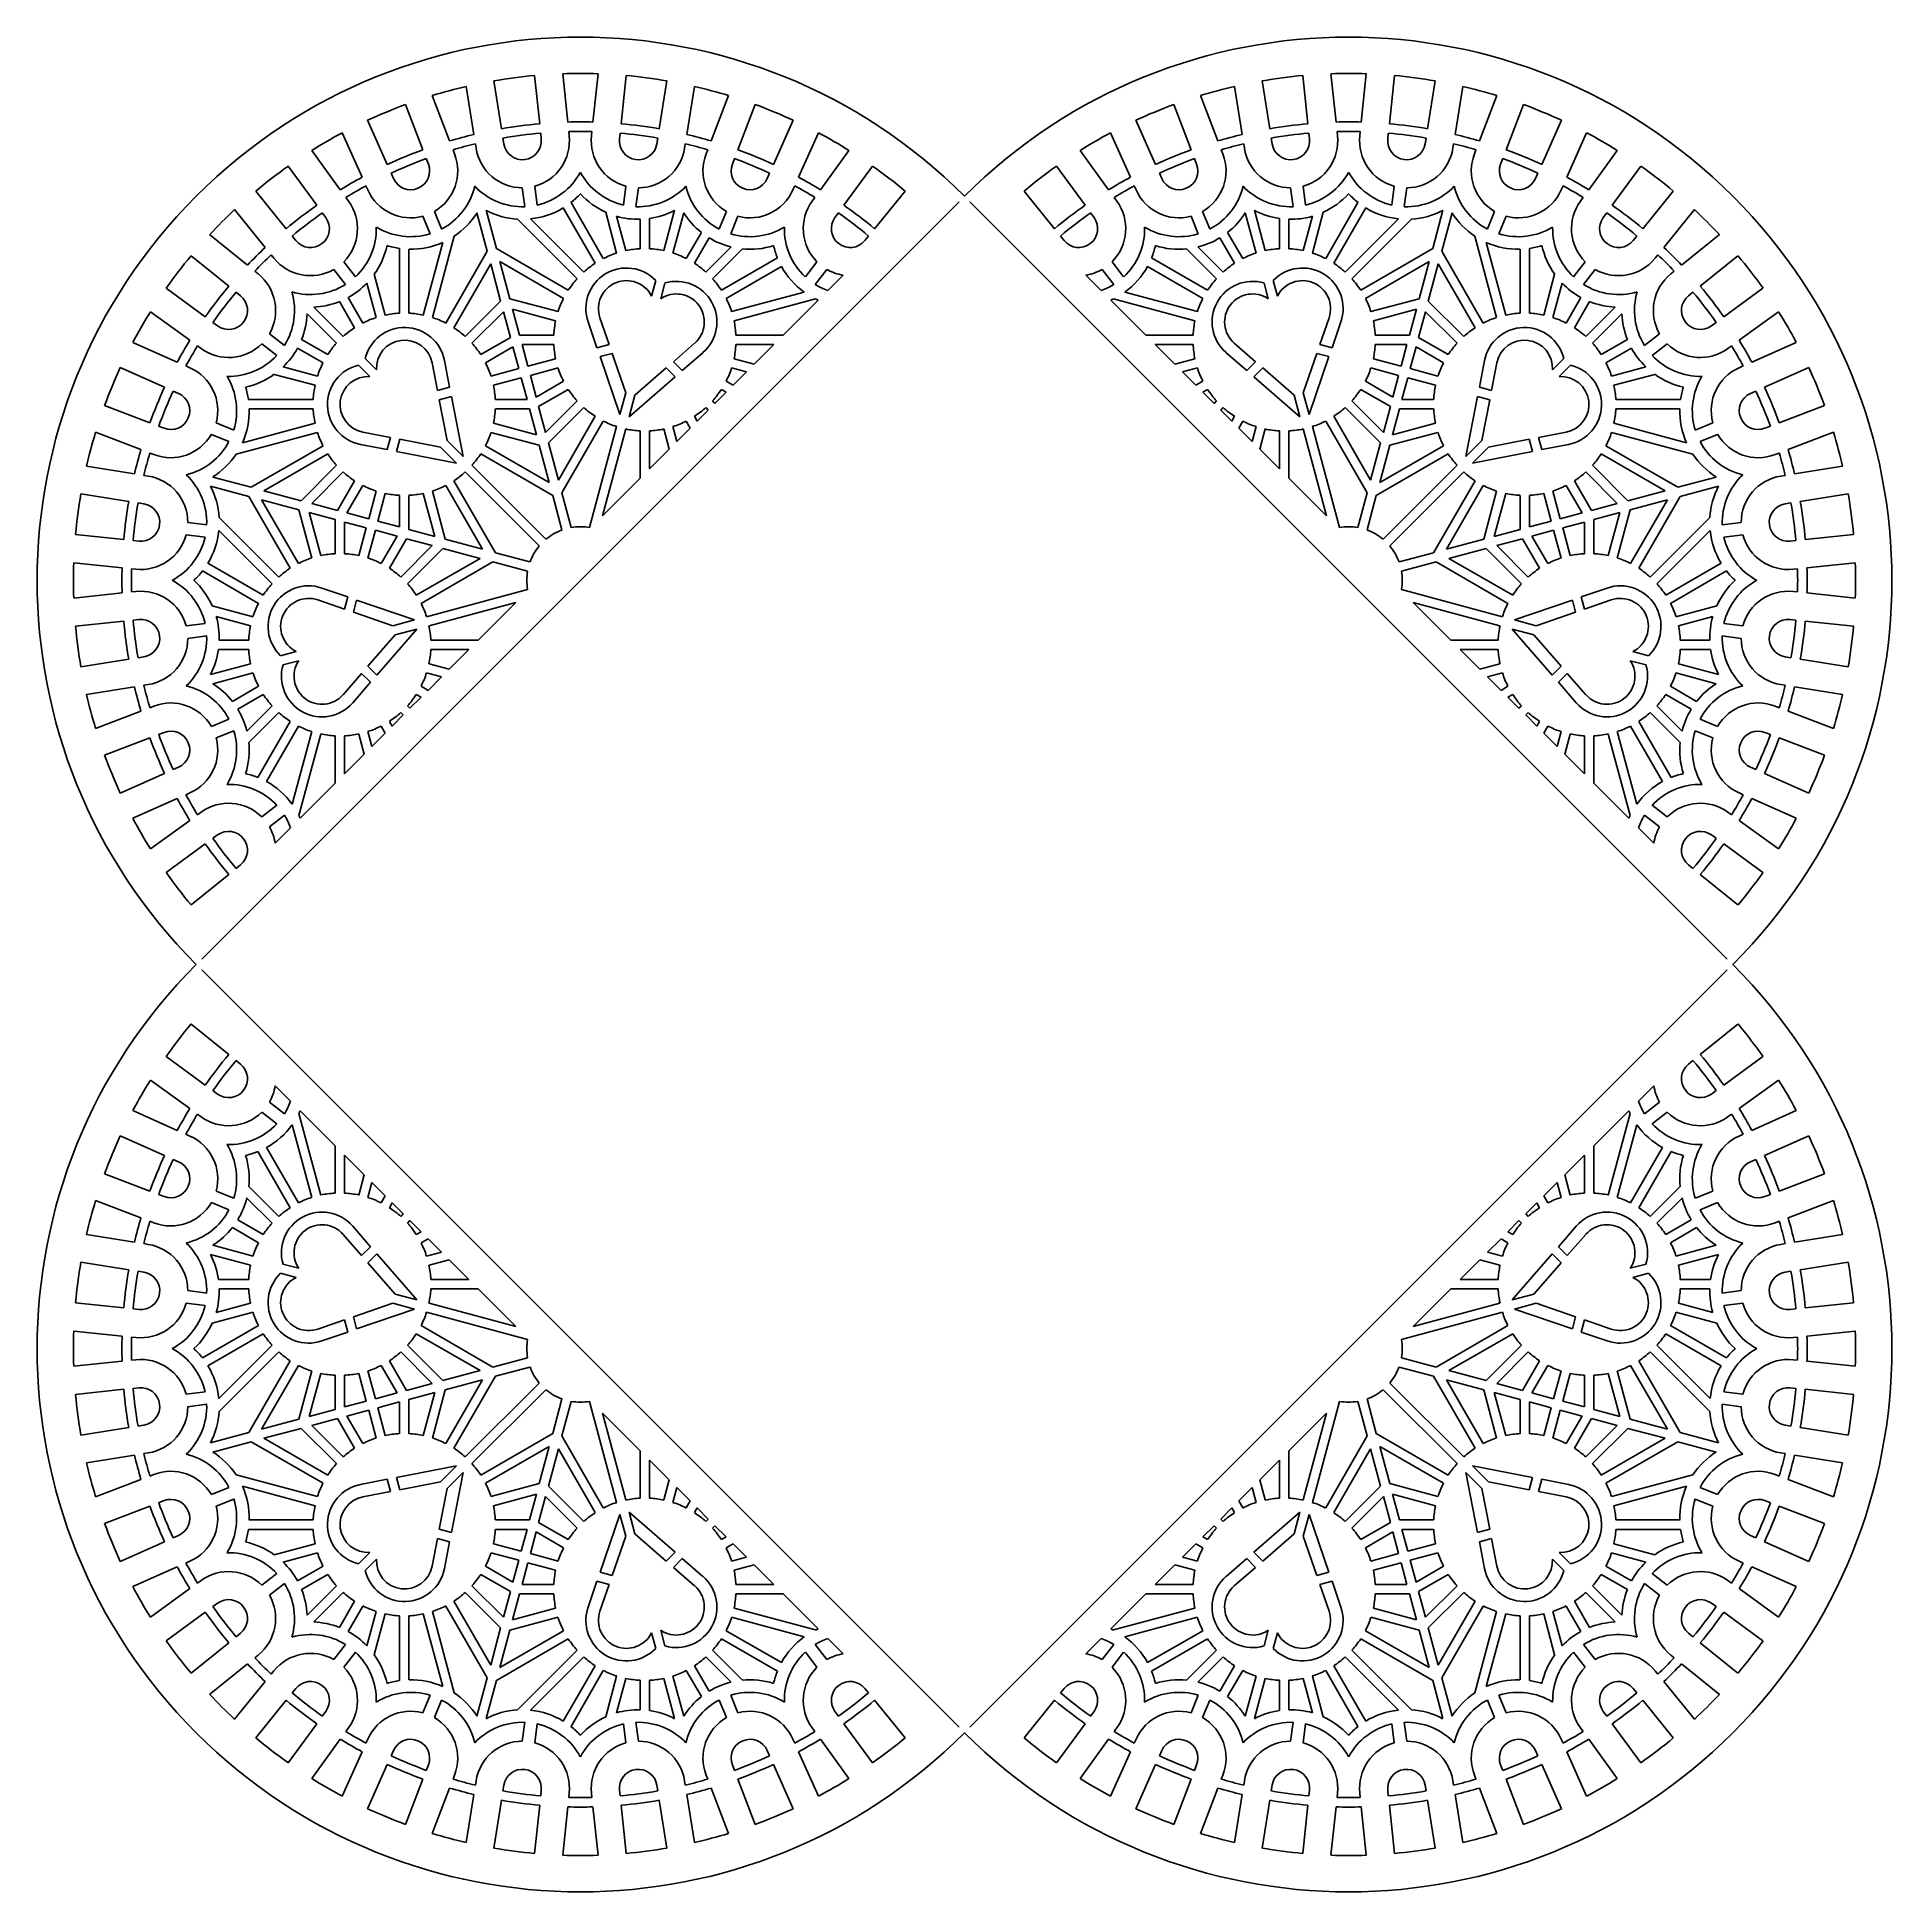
# Model space of a CAD drawing. Extents: x 50 to 297, y -3 to 245.
import ezdxf

# ---------------------------------------------------------------- set-up
doc = ezdxf.new("R2010")
doc.units = 0
doc.layers.get('0').update_dxf_attribs({"linetype": 'CONTINUOUS'})

msp = doc.modelspace()

# ---------------------------------------------------------------- linework, layer by layer
for p, q in [((107.87, 231.98), (106.85, 238.39)), ((110.54, 239.13), (111.55, 232.74)), ((115.97, 239.85), (116.65, 233.42)), ((120.4, 233.63), (119.72, 240.08)), ((123.75, 233.63), (124.43, 240.08)), ((128.18, 239.85), (127.5, 233.42)), ((133.61, 239.13), (132.6, 232.74)), ((136.28, 231.98), (137.3, 238.39)), ((210.4, 231.98), (209.38, 238.39)), ((213.07, 239.13), (214.08, 232.74)), ((218.5, 239.85), (219.18, 233.42)), ((222.93, 233.63), (222.25, 240.08)), ((226.28, 233.63), (226.96, 240.08)), ((230.71, 239.85), (230.04, 233.42)), ((236.14, 239.13), (235.13, 232.74)), ((238.81, 231.98), (239.83, 238.39)), ((98.74, 235.97), (101.06, 229.93)), ((104.63, 231.12), (102.3, 237.17)), ((139.52, 231.12), (141.85, 237.17)), ((145.41, 235.97), (143.09, 229.93)), ((201.27, 235.97), (203.59, 229.93)), ((207.16, 231.12), (204.83, 237.17)), ((242.06, 231.12), (244.38, 237.17)), ((247.94, 235.97), (245.62, 229.93)), ((93.68, 233.88), (96.31, 227.97)), ((150.47, 233.88), (147.84, 227.97)), ((196.21, 233.88), (198.84, 227.97)), ((253, 233.88), (250.37, 227.97)), ((92.95, 226.28), (90.31, 232.2)), ((108.16, 230.15), (108.07, 230.74)), ((111.74, 231.5), (111.87, 230.74)), ((116.78, 232.16), (116.86, 231.39)), ((120.59, 231.79), (120.53, 232.38)), ((123.56, 231.79), (123.62, 232.38)), ((127.37, 232.16), (127.29, 231.39)), ((132.41, 231.5), (132.28, 230.74)), ((135.99, 230.15), (136.08, 230.74)), ((151.2, 226.28), (153.84, 232.2)), ((195.48, 226.28), (192.84, 232.2)), ((210.69, 230.15), (210.6, 230.74)), ((214.28, 231.5), (214.4, 230.74)), ((219.31, 232.16), (219.39, 231.39)), ((223.12, 231.79), (223.06, 232.38)), ((226.09, 231.79), (226.15, 232.38)), ((229.9, 232.16), (229.82, 231.39)), ((234.94, 231.5), (234.81, 230.74)), ((238.52, 230.15), (238.62, 230.74)), ((253.73, 226.28), (256.37, 232.2)), ((83.1, 227.77), (86.9, 222.54)), ((90.04, 224.6), (86.23, 229.85)), ((101.51, 228.76), (101.79, 228.04)), ((105.29, 229.38), (105.08, 229.94)), ((138.86, 229.38), (139.07, 229.94)), ((142.64, 228.76), (142.36, 228.04)), ((154.11, 224.6), (157.92, 229.85)), ((161.05, 227.77), (157.25, 222.54)), ((185.63, 227.77), (189.43, 222.54)), ((192.57, 224.6), (188.76, 229.85)), ((204.04, 228.76), (204.32, 228.04)), ((207.82, 229.38), (207.61, 229.94)), ((241.39, 229.38), (241.6, 229.94)), ((245.17, 228.76), (244.89, 228.04)), ((256.64, 224.6), (260.45, 229.85)), ((263.58, 227.77), (259.78, 222.54)), ((96.82, 226.82), (97.14, 226.11)), ((147.33, 226.82), (147.02, 226.11)), ((199.35, 226.82), (199.67, 226.11)), ((249.86, 226.82), (249.55, 226.11)), ((71.54, 121.94), (172.61, 223.01)), ((78.75, 224.43), (82.82, 219.41)), ((91.14, 223.1), (90.79, 223.58)), ((93.71, 224.58), (93.46, 225.13)), ((114.66, 222.35), (114.33, 224.86)), ((116.33, 222.56), (116, 225.08)), ((125.14, 215.42), (120.83, 222.9)), ((127.82, 222.56), (128.15, 225.08)), ((129.49, 222.35), (129.82, 224.86)), ((150.44, 224.58), (150.69, 225.13)), ((153.01, 223.1), (153.36, 223.58)), ((165.4, 224.43), (161.33, 219.41)), ((174.07, 223.01), (275.14, 121.94)), ((181.29, 224.43), (185.36, 219.41)), ((193.67, 223.1), (193.32, 223.58)), ((196.24, 224.58), (195.99, 225.13)), ((217.19, 222.35), (216.86, 224.86)), ((218.86, 222.56), (218.53, 225.08)), ((221.54, 215.42), (225.85, 222.9)), ((230.35, 222.56), (230.68, 225.08)), ((232.02, 222.35), (232.35, 224.86)), ((252.97, 224.58), (253.22, 225.13)), ((255.55, 223.1), (255.89, 223.58)), ((267.93, 224.43), (263.86, 219.41)), ((80.02, 216.91), (75.94, 221.95)), ((87.64, 221.52), (88.1, 220.89)), ((102.01, 218.73), (101.04, 221.07)), ((103.56, 219.37), (102.59, 221.71)), ((109.65, 216.42), (108.28, 221.53)), ((110.87, 216.75), (109.5, 221.86)), ((121.64, 212.73), (113.69, 220.68)), ((122.53, 213.62), (115.43, 220.72)), ((124.05, 214.79), (119.79, 222.18)), ((126.92, 216.16), (125.47, 221.6)), ((128.14, 216.49), (126.91, 221.07)), ((130.05, 216.74), (130.05, 220.66)), ((131.31, 216.74), (131.31, 220.77)), ((133.22, 216.49), (134.65, 221.86)), ((134.43, 216.16), (135.87, 221.53)), ((140.59, 219.37), (141.56, 221.71)), ((142.14, 218.73), (143.11, 221.07)), ((156.51, 221.52), (156.05, 220.89)), ((190.17, 221.52), (190.63, 220.89)), ((204.54, 218.73), (203.57, 221.07)), ((206.09, 219.37), (205.12, 221.71)), ((212.25, 216.16), (210.81, 221.53)), ((213.47, 216.49), (212.03, 221.86)), ((215.37, 216.74), (215.37, 220.77)), ((216.63, 216.74), (216.63, 220.66)), ((218.54, 216.49), (219.77, 221.07)), ((219.76, 216.16), (221.22, 221.6)), ((222.63, 214.79), (226.89, 222.18)), ((224.15, 213.62), (231.25, 220.72)), ((225.04, 212.73), (233, 220.68)), ((235.82, 216.75), (237.18, 221.86)), ((237.03, 216.42), (238.4, 221.53)), ((243.12, 219.37), (244.09, 221.71)), ((244.67, 218.73), (245.64, 221.07)), ((259.04, 221.52), (258.58, 220.89)), ((266.66, 216.91), (270.74, 221.95)), ((77.64, 214.54), (72.6, 218.62)), ((83.62, 218.43), (84.1, 217.83)), ((102.33, 207.56), (105.24, 218.42)), ((136.21, 215.42), (138.23, 218.92)), ((137.3, 214.79), (139.26, 218.19)), ((160.53, 218.43), (160.05, 217.83)), ((186.15, 218.43), (186.63, 217.83)), ((209.38, 214.79), (207.42, 218.19)), ((210.47, 215.42), (208.45, 218.92)), ((244.35, 207.56), (241.44, 218.42)), ((263.06, 218.43), (262.58, 217.83)), ((269.04, 214.54), (274.08, 218.62)), ((70.12, 215.8), (75.15, 211.73)), ((81.19, 215.46), (80.81, 215.93)), ((97.94, 208.14), (97.94, 216.77)), ((99.2, 208.14), (99.2, 216.67)), ((101.11, 207.88), (103.71, 217.58)), ((104.11, 206.82), (109.65, 216.42)), ((120.46, 211.2), (110.87, 216.75)), ((138.83, 213.62), (142.18, 216.98)), ((139.72, 212.73), (143.7, 216.71)), ((140.89, 211.2), (148.37, 215.52)), ((205.79, 211.2), (198.31, 215.52)), ((206.96, 212.73), (202.98, 216.71)), ((207.85, 213.62), (204.5, 216.98)), ((226.22, 211.2), (235.82, 216.75)), ((242.57, 206.82), (237.03, 216.42)), ((245.57, 207.88), (242.97, 217.58)), ((247.48, 208.14), (247.48, 216.67)), ((248.74, 208.14), (248.74, 216.77)), ((265.49, 215.46), (265.87, 215.93)), ((276.56, 215.8), (271.53, 211.73)), ((79.09, 213.37), (78.63, 213.74)), ((90.72, 211.96), (89.18, 213.97)), ((92.05, 212.98), (90.51, 214.99)), ((96.04, 207.88), (94.58, 213.32)), ((105.2, 206.19), (110.11, 214.7)), ((111.44, 209.74), (110.11, 214.7)), ((112.66, 210.06), (111.33, 215.03)), ((119.83, 210.11), (111.33, 215.03)), ((141.52, 210.11), (148.91, 214.38)), ((152.1, 212.98), (153.64, 214.99)), ((153.43, 211.96), (154.97, 213.97)), ((155.09, 211.15), (157.15, 213.21)), ((189.53, 213.21), (191.59, 211.15)), ((193.25, 211.96), (191.71, 213.97)), ((194.58, 212.98), (193.04, 214.99)), ((205.16, 210.11), (197.77, 214.38)), ((226.85, 210.11), (235.35, 215.03)), ((234.02, 210.06), (235.35, 215.03)), ((235.24, 209.74), (236.57, 214.7)), ((241.48, 206.19), (236.57, 214.7)), ((250.64, 207.88), (252.1, 213.32)), ((254.63, 212.98), (256.17, 214.99)), ((255.96, 211.96), (257.5, 213.97)), ((267.59, 213.37), (268.05, 213.74)), ((66.78, 211.45), (72.02, 207.65)), ((76.12, 210.94), (76.73, 210.45)), ((94.82, 207.56), (93.59, 212.14)), ((131.58, 210.39), (132.14, 212.49)), ((132.8, 210.07), (133.36, 212.16)), ((142.26, 208.34), (151.95, 210.93)), ((204.42, 208.34), (194.73, 210.93)), ((213.88, 210.07), (213.32, 212.16)), ((215.1, 210.39), (214.54, 212.49)), ((251.86, 207.56), (253.09, 212.14)), ((270.56, 210.94), (269.96, 210.45)), ((279.9, 211.45), (274.66, 207.65)), ((69.95, 204.51), (64.71, 208.32)), ((89.53, 204.13), (85.6, 208.06)), ((90.42, 205.02), (86.49, 208.95)), ((91.95, 206.19), (89.93, 209.68)), ((93.04, 206.82), (91.08, 210.22)), ((106.72, 205.02), (111.44, 209.74)), ((107.61, 204.13), (111.82, 208.33)), ((112.74, 204.88), (111.82, 208.33)), ((119.1, 208.34), (112.66, 210.06)), ((113.96, 205.21), (113.03, 208.66)), ((118.77, 207.12), (113.03, 208.66)), ((142.58, 207.12), (153.44, 210.03)), ((149.15, 205.21), (153.8, 209.86)), ((192.88, 209.86), (197.53, 205.21)), ((204.1, 207.12), (193.24, 210.03)), ((227.58, 208.34), (234.02, 210.06)), ((227.91, 207.12), (233.65, 208.66)), ((232.72, 205.21), (233.65, 208.66)), ((233.94, 204.88), (234.86, 208.33)), ((239.07, 204.13), (234.86, 208.33)), ((239.96, 205.02), (235.24, 209.74)), ((253.64, 206.82), (255.6, 210.22)), ((254.73, 206.19), (256.75, 209.68)), ((256.26, 205.02), (260.19, 208.95)), ((257.15, 204.13), (261.08, 208.06)), ((276.73, 204.51), (281.98, 208.32)), ((73.03, 206.91), (73.66, 206.45)), ((124.29, 203.52), (123.1, 206.97)), ((125.92, 203.96), (124.69, 207.52)), ((220.76, 203.96), (221.99, 207.52)), ((222.39, 203.52), (223.58, 206.97)), ((273.65, 206.91), (273.02, 206.45)), ((68.27, 201.6), (62.35, 204.24)), ((71.45, 203.42), (70.97, 203.77)), ((81.57, 202.5), (79.56, 204.04)), ((82.59, 203.83), (80.58, 205.37)), ((87.73, 201.51), (84.33, 203.48)), ((88.36, 202.6), (84.87, 204.62)), ((108.79, 202.6), (112.74, 204.88)), ((109.42, 201.51), (113.08, 203.63)), ((113.85, 200.73), (113.08, 203.63)), ((118.52, 205.21), (113.96, 205.21)), ((115.07, 201.05), (114.29, 203.95)), ((118.52, 203.95), (114.29, 203.95)), ((125.92, 203.96), (124.29, 203.52)), ((134.49, 201.66), (137.33, 204.13)), ((142.83, 205.21), (149.15, 205.21)), ((142.83, 203.95), (147.89, 203.95)), ((145.26, 201.32), (147.89, 203.95)), ((203.85, 205.21), (197.53, 205.21)), ((198.79, 203.95), (201.42, 201.32)), ((203.85, 203.95), (198.79, 203.95)), ((212.19, 201.66), (209.35, 204.13)), ((220.76, 203.96), (222.39, 203.52)), ((228.16, 205.21), (232.72, 205.21)), ((228.16, 203.95), (232.39, 203.95)), ((231.61, 201.05), (232.39, 203.95)), ((232.83, 200.73), (233.6, 203.63)), ((237.26, 201.51), (233.6, 203.63)), ((237.89, 202.6), (233.94, 204.88)), ((258.32, 202.6), (261.81, 204.62)), ((258.95, 201.51), (262.35, 203.48)), ((264.09, 203.83), (266.1, 205.37)), ((265.11, 202.5), (267.12, 204.04)), ((275.23, 203.42), (275.71, 203.77)), ((278.41, 201.6), (284.33, 204.24)), ((60.68, 200.87), (66.59, 198.24)), ((69.97, 200.85), (69.43, 201.09)), ((86.99, 199.73), (82.41, 200.96)), ((93.99, 199.67), (92.46, 201.2)), ((94.88, 200.56), (93.35, 202.09)), ((103.01, 197.82), (102.29, 201.52)), ((104.63, 198.25), (103.94, 201.84)), ((110.15, 199.73), (113.85, 200.73)), ((118.77, 202.04), (115.07, 201.05)), ((119.1, 200.83), (115.4, 199.83)), ((126.33, 202.76), (124.7, 202.33)), ((127.36, 194.63), (124.7, 202.33)), ((128.13, 197.52), (126.33, 202.76)), ((129.35, 197.2), (133.54, 200.83)), ((133.54, 200.83), (134.73, 199.64)), ((134.49, 201.66), (135.68, 200.47)), ((135.68, 200.47), (138.43, 202.86)), ((142.26, 200.83), (144.24, 200.3)), ((142.58, 202.04), (145.26, 201.32)), ((204.1, 202.04), (201.42, 201.32)), ((204.42, 200.83), (202.44, 200.3)), ((211, 200.47), (208.25, 202.86)), ((212.19, 201.66), (211, 200.47)), ((213.15, 200.83), (211.96, 199.64)), ((217.33, 197.2), (213.15, 200.83)), ((218.55, 197.52), (220.35, 202.76)), ((219.32, 194.63), (221.98, 202.33)), ((220.35, 202.76), (221.98, 202.33)), ((227.58, 200.83), (231.28, 199.83)), ((227.91, 202.04), (231.61, 201.05)), ((236.53, 199.73), (232.83, 200.73)), ((242.05, 198.25), (242.74, 201.84)), ((243.67, 197.82), (244.39, 201.52)), ((251.8, 200.56), (253.33, 202.09)), ((252.69, 199.67), (254.22, 201.2)), ((259.69, 199.73), (264.27, 200.96)), ((276.71, 200.85), (277.25, 201.09)), ((286, 200.87), (280.09, 198.24)), ((86.67, 198.52), (81.23, 199.97)), ((103.01, 197.82), (104.63, 198.25)), ((110.48, 198.52), (114.18, 199.51)), ((114.96, 196.61), (114.18, 199.51)), ((116.17, 196.93), (115.4, 199.83)), ((119.83, 199.05), (116.17, 196.93)), ((128.57, 194.3), (134.73, 199.64)), ((141.52, 199.05), (142.45, 198.51)), ((142.45, 198.51), (144.24, 200.3)), ((202.44, 200.3), (204.23, 198.51)), ((205.16, 199.05), (204.23, 198.51)), ((218.11, 194.3), (211.96, 199.64)), ((226.85, 199.05), (230.51, 196.93)), ((230.51, 196.93), (231.28, 199.83)), ((231.72, 196.61), (232.5, 199.51)), ((236.2, 198.52), (232.5, 199.51)), ((243.67, 197.82), (242.05, 198.25)), ((260.01, 198.52), (265.45, 199.97)), ((58.58, 195.81), (64.62, 193.49)), ((67.74, 197.73), (68.44, 197.42)), ((86.42, 196.61), (77.78, 196.61)), ((103.25, 196.58), (104.87, 197.02)), ((104.3, 191.14), (103.25, 196.58)), ((106.43, 189.02), (104.87, 197.02)), ((110.73, 196.61), (114.96, 196.61)), ((120.46, 197.96), (116.51, 195.68)), ((117.43, 192.23), (116.51, 195.68)), ((121.64, 196.43), (117.43, 192.23)), ((128.13, 197.52), (127.36, 194.63)), ((129.35, 197.2), (128.57, 194.3)), ((139.72, 196.43), (140.04, 196.1)), ((140.04, 196.1), (141.53, 197.59)), ((140.89, 197.96), (141.53, 197.59)), ((205.79, 197.96), (205.15, 197.59)), ((205.15, 197.59), (206.64, 196.1)), ((206.96, 196.43), (206.64, 196.1)), ((217.33, 197.2), (218.11, 194.3)), ((218.55, 197.52), (219.32, 194.63)), ((225.04, 196.43), (229.25, 192.23)), ((226.22, 197.96), (230.17, 195.68)), ((229.25, 192.23), (230.17, 195.68)), ((235.95, 196.61), (231.72, 196.61)), ((240.25, 189.02), (241.81, 197.02)), ((243.43, 196.58), (241.81, 197.02)), ((242.38, 191.14), (243.43, 196.58)), ((260.26, 196.61), (268.9, 196.61)), ((278.94, 197.73), (278.24, 197.42)), ((288.1, 195.81), (282.06, 193.49)), ((75.82, 192.54), (73.48, 193.51)), ((86.67, 193.44), (76.98, 190.84)), ((86.42, 195.35), (77.89, 195.35)), ((110.48, 193.44), (116.22, 191.9)), ((110.73, 195.35), (115.29, 195.35)), ((116.22, 191.9), (115.29, 195.35)), ((122.53, 195.54), (117.81, 190.82)), ((124.05, 194.37), (119.14, 185.86)), ((125.14, 193.74), (119.6, 184.14)), ((136.21, 193.74), (136.75, 192.81)), ((137.3, 194.37), (137.67, 193.73)), ((137.67, 193.73), (139.15, 195.21)), ((138.83, 195.54), (139.15, 195.21)), ((207.85, 195.54), (207.53, 195.21)), ((207.53, 195.21), (209.01, 193.73)), ((209.38, 194.37), (209.01, 193.73)), ((210.47, 193.74), (209.93, 192.81)), ((221.54, 193.74), (227.08, 184.14)), ((222.63, 194.37), (227.54, 185.86)), ((224.15, 195.54), (228.87, 190.82)), ((230.46, 191.9), (231.39, 195.35)), ((236.2, 193.44), (230.46, 191.9)), ((235.95, 195.35), (231.39, 195.35)), ((260.01, 193.44), (269.7, 190.84)), ((260.26, 195.35), (268.79, 195.35)), ((270.86, 192.54), (273.2, 193.51)), ((63.44, 189.93), (57.38, 192.25)), ((65.79, 193.04), (66.52, 192.77)), ((75.18, 190.99), (72.84, 191.96)), ((86.99, 192.22), (76.13, 189.31)), ((96.3, 189.92), (92.72, 190.61)), ((96.73, 191.54), (93.04, 192.26)), ((96.73, 191.54), (96.3, 189.92)), ((97.97, 191.3), (97.54, 189.68)), ((103.41, 190.25), (97.97, 191.3)), ((104.3, 191.14), (106.43, 189.02)), ((110.15, 192.22), (116.59, 190.5)), ((119.14, 185.86), (117.81, 190.82)), ((126.92, 193), (123.31, 179.52)), ((128.14, 192.68), (125.04, 181.1)), ((130.05, 192.43), (130.05, 186.11)), ((131.31, 192.43), (131.31, 187.37)), ((133.22, 192.68), (133.93, 189.99)), ((134.43, 193), (134.96, 191.02)), ((134.96, 191.02), (136.75, 192.81)), ((209.93, 192.81), (211.72, 191.02)), ((212.25, 193), (211.72, 191.02)), ((213.47, 192.68), (212.75, 189.99)), ((215.37, 192.43), (215.37, 187.37)), ((216.63, 192.43), (216.63, 186.11)), ((218.54, 192.68), (221.64, 181.1)), ((219.76, 193), (223.37, 179.52)), ((227.54, 185.86), (228.87, 190.82)), ((236.53, 192.22), (230.09, 190.5)), ((242.38, 191.14), (240.25, 189.02)), ((243.27, 190.25), (248.71, 191.3)), ((248.71, 191.3), (249.14, 189.68)), ((249.95, 191.54), (253.64, 192.26)), ((249.95, 191.54), (250.38, 189.92)), ((250.38, 189.92), (253.96, 190.61)), ((259.69, 192.22), (270.55, 189.31)), ((271.5, 190.99), (273.84, 191.96)), ((280.89, 193.04), (280.16, 192.77)), ((283.24, 189.93), (289.3, 192.25)), ((65.17, 189.26), (64.62, 189.47)), ((87.73, 190.45), (78.13, 184.9)), ((88.36, 189.36), (79.85, 184.44)), ((105.54, 188.13), (97.54, 189.68)), ((103.41, 190.25), (105.54, 188.13)), ((108.79, 189.36), (118.39, 183.81)), ((109.42, 190.45), (117.92, 185.53)), ((117.92, 185.53), (116.59, 190.5)), ((131.31, 187.37), (133.93, 189.99)), ((212.75, 189.99), (215.37, 187.37)), ((237.89, 189.36), (228.29, 183.81)), ((228.76, 185.53), (230.09, 190.5)), ((237.26, 190.45), (228.76, 185.53)), ((243.27, 190.25), (241.14, 188.13)), ((241.14, 188.13), (249.14, 189.68)), ((258.32, 189.36), (266.83, 184.44)), ((258.95, 190.45), (268.55, 184.9)), ((281.51, 189.26), (282.06, 189.47)), ((62.57, 186.69), (56.16, 187.7)), ((64.4, 186.39), (63.82, 186.49)), ((78.13, 184.9), (73.02, 186.27)), ((89.53, 187.83), (84.82, 183.11)), ((90.42, 186.94), (86.22, 182.74)), ((91.95, 185.77), (89.67, 181.81)), ((105.2, 185.77), (110.74, 176.17)), ((106.72, 186.94), (116.59, 177.07)), ((107.61, 187.83), (117.48, 177.96)), ((125.04, 181.1), (130.05, 186.11)), ((216.63, 186.11), (221.64, 181.1)), ((239.07, 187.83), (229.2, 177.96)), ((239.96, 186.94), (230.09, 177.07)), ((241.48, 185.77), (235.94, 176.17)), ((254.73, 185.77), (257.01, 181.81)), ((256.26, 186.94), (260.46, 182.74)), ((257.15, 187.83), (261.86, 183.11)), ((268.55, 184.9), (273.66, 186.27)), ((282.28, 186.39), (282.86, 186.49)), ((284.11, 186.69), (290.52, 187.7)), ((55.42, 184.02), (61.81, 183)), ((77.81, 183.69), (72.7, 185.06)), ((83.35, 174.09), (77.81, 183.69)), ((84.49, 181.9), (79.53, 183.23)), ((84.44, 174.72), (79.53, 183.23)), ((84.82, 183.11), (79.85, 184.44)), ((93.04, 185.14), (90.93, 181.48)), ((94.82, 184.4), (93.83, 180.7)), ((96.04, 184.07), (95.04, 180.37)), ((97.94, 183.82), (97.94, 179.6)), ((99.2, 183.82), (99.2, 179.26)), ((101.11, 184.07), (102.65, 178.33)), ((102.33, 184.4), (104.05, 177.96)), ((104.11, 185.14), (109.02, 176.63)), ((119.62, 179.2), (118.39, 183.81)), ((120.84, 179.52), (119.6, 184.14)), ((225.84, 179.52), (227.08, 184.14)), ((227.06, 179.2), (228.29, 183.81)), ((242.57, 185.14), (237.66, 176.63)), ((244.35, 184.4), (242.63, 177.96)), ((245.57, 184.07), (244.03, 178.33)), ((247.48, 183.82), (247.48, 179.26)), ((248.74, 183.82), (248.74, 179.6)), ((250.64, 184.07), (251.64, 180.37)), ((251.86, 184.4), (252.85, 180.7)), ((253.64, 185.14), (255.75, 181.48)), ((261.86, 183.11), (266.83, 184.44)), ((262.19, 181.9), (267.15, 183.23)), ((262.24, 174.72), (267.15, 183.23)), ((263.33, 174.09), (268.87, 183.69)), ((268.87, 183.69), (273.98, 185.06)), ((291.26, 184.02), (284.87, 183)), ((63.05, 182.81), (63.82, 182.69)), ((81.82, 172.92), (73.87, 180.87)), ((86.22, 175.45), (84.49, 181.9)), ((89.34, 180.6), (85.9, 181.52)), ((87.43, 175.78), (85.9, 181.52)), ((89.67, 181.81), (86.22, 182.74)), ((93.83, 180.7), (90.93, 181.48)), ((252.85, 180.7), (255.75, 181.48)), ((257.01, 181.81), (260.46, 182.74)), ((257.34, 180.6), (260.79, 181.52)), ((259.25, 175.78), (260.79, 181.52)), ((260.46, 175.45), (262.19, 181.9)), ((264.86, 172.92), (272.81, 180.87)), ((283.63, 182.81), (282.86, 182.69)), ((54.7, 178.58), (61.14, 177.91)), ((71.99, 178.23), (69.47, 178.56)), ((72.21, 179.89), (69.69, 180.22)), ((80.93, 172.03), (73.84, 179.12)), ((89.34, 176.03), (89.34, 180.6)), ((93.5, 179.48), (90.6, 180.26)), ((90.6, 176.03), (90.6, 180.26)), ((92.51, 175.78), (93.5, 179.48)), ((93.73, 175.45), (94.72, 179.16)), ((97.62, 178.38), (94.72, 179.16)), ((97.94, 179.6), (95.04, 180.37)), ((95.5, 174.72), (97.62, 178.38)), ((102.65, 178.33), (99.2, 179.26)), ((244.03, 178.33), (247.48, 179.26)), ((248.74, 179.6), (251.64, 180.37)), ((249.06, 178.38), (251.96, 179.16)), ((251.18, 174.72), (249.06, 178.38)), ((252.95, 175.45), (251.96, 179.16)), ((253.18, 179.48), (256.08, 180.26)), ((254.17, 175.78), (253.18, 179.48)), ((256.08, 176.03), (256.08, 180.26)), ((257.34, 176.03), (257.34, 180.6)), ((265.75, 172.03), (272.84, 179.12)), ((274.47, 179.89), (276.99, 180.22)), ((274.69, 178.23), (277.21, 178.56)), ((291.98, 178.58), (285.54, 177.91)), ((62.39, 177.78), (63.16, 177.7)), ((96.59, 174.09), (98.88, 178.04)), ((98.12, 172.92), (102.32, 177.12)), ((102.32, 177.12), (98.88, 178.04)), ((99.01, 172.03), (103.73, 176.74)), ((108.69, 175.41), (103.73, 176.74)), ((109.02, 176.63), (104.05, 177.96)), ((115.35, 174.93), (110.74, 176.17)), ((231.33, 174.93), (235.94, 176.17)), ((237.66, 176.63), (242.63, 177.96)), ((237.99, 175.41), (242.95, 176.74)), ((247.67, 172.03), (242.95, 176.74)), ((244.36, 177.12), (247.8, 178.04)), ((248.56, 172.92), (244.36, 177.12)), ((250.09, 174.09), (247.8, 178.04)), ((284.29, 177.78), (283.52, 177.7)), ((60.92, 174.16), (54.47, 174.83)), ((62.77, 173.96), (62.17, 174.02)), ((79.13, 169.41), (71.65, 173.73)), ((79.76, 170.5), (72.37, 174.76)), ((100.18, 170.5), (108.69, 175.41)), ((100.81, 169.41), (110.41, 174.95)), ((115.03, 173.71), (110.41, 174.95)), ((231.65, 173.71), (236.27, 174.95)), ((245.87, 169.41), (236.27, 174.95)), ((246.5, 170.5), (237.99, 175.41)), ((266.92, 170.5), (274.31, 174.76)), ((267.55, 169.41), (275.03, 173.73)), ((283.91, 173.96), (284.51, 174.02)), ((285.76, 174.16), (292.21, 174.83)), ((60.92, 170.8), (54.47, 170.12)), ((62.77, 170.99), (62.17, 170.93)), ((91.03, 170.26), (87.58, 171.45)), ((101.55, 167.63), (115.03, 171.24)), ((245.13, 167.63), (231.65, 171.24)), ((255.65, 170.26), (259.1, 171.45)), ((283.91, 170.99), (284.51, 170.93)), ((285.76, 170.8), (292.21, 170.12)), ((78.39, 167.63), (72.95, 169.09)), ((90.6, 168.64), (87.03, 169.86)), ((90.6, 168.64), (91.03, 170.26)), ((91.79, 168.22), (92.22, 169.85)), ((99.93, 167.2), (92.22, 169.85)), ((101.88, 166.41), (113.46, 169.52)), ((108.45, 164.51), (113.46, 169.52)), ((233.22, 169.52), (238.23, 164.51)), ((244.8, 166.41), (233.22, 169.52)), ((246.75, 167.2), (254.46, 169.85)), ((254.89, 168.22), (254.46, 169.85)), ((256.09, 168.64), (255.65, 170.26)), ((256.09, 168.64), (259.65, 169.86)), ((268.29, 167.63), (273.73, 169.09)), ((54.7, 166.37), (61.14, 167.05)), ((62.39, 167.18), (63.16, 167.26)), ((71.99, 166.73), (69.47, 166.4)), ((78.07, 166.41), (73.49, 167.64)), ((97.03, 166.42), (91.79, 168.22)), ((100.25, 165.98), (94.91, 159.83)), ((97.03, 166.42), (99.93, 167.2)), ((97.35, 165.2), (100.25, 165.98)), ((246.43, 165.98), (251.77, 159.83)), ((249.33, 165.2), (246.43, 165.98)), ((249.65, 166.42), (246.75, 167.2)), ((249.65, 166.42), (254.89, 168.22)), ((268.61, 166.41), (273.19, 167.64)), ((274.69, 166.73), (277.21, 166.4)), ((284.29, 167.18), (283.52, 167.26)), ((291.98, 166.37), (285.54, 167.05)), ((72.21, 165.07), (69.69, 164.73)), ((77.82, 164.51), (73.89, 164.51)), ((97.35, 165.2), (93.72, 161.02)), ((102.13, 164.51), (108.45, 164.51)), ((244.55, 164.51), (238.23, 164.51)), ((249.33, 165.2), (252.96, 161.02)), ((268.86, 164.51), (272.79, 164.51)), ((274.47, 165.07), (276.99, 164.73)), ((55.42, 160.94), (61.81, 161.95)), ((63.05, 162.15), (63.82, 162.27)), ((78.07, 161.34), (72.7, 159.9)), ((77.82, 163.25), (73.78, 163.25)), ((84.16, 162.97), (82.07, 162.41)), ((84.49, 161.75), (82.39, 161.19)), ((93.72, 161.02), (94.91, 159.83)), ((101.88, 161.34), (104.56, 160.62)), ((102.13, 163.25), (107.19, 163.25)), ((104.56, 160.62), (107.19, 163.25)), ((239.49, 163.25), (242.12, 160.62)), ((244.55, 163.25), (239.49, 163.25)), ((244.8, 161.34), (242.12, 160.62)), ((252.96, 161.02), (251.77, 159.83)), ((262.19, 161.75), (264.29, 161.19)), ((262.52, 162.97), (264.61, 162.41)), ((268.61, 161.34), (273.98, 159.9)), ((268.86, 163.25), (272.9, 163.25)), ((283.63, 162.15), (282.86, 162.27)), ((291.26, 160.94), (284.87, 161.95)), ((64.4, 158.56), (63.82, 158.47)), ((78.39, 160.12), (73.02, 158.68)), ((92.89, 160.06), (90.42, 157.22)), ((94.08, 158.87), (91.69, 156.12)), ((92.89, 160.06), (94.08, 158.87)), ((101.55, 160.12), (103.53, 159.59)), ((101.75, 157.8), (103.53, 159.59)), ((245.13, 160.12), (243.15, 159.59)), ((243.15, 159.59), (244.94, 157.8)), ((253.79, 160.06), (252.6, 158.87)), ((252.6, 158.87), (254.99, 156.12)), ((253.79, 160.06), (256.26, 157.22)), ((268.29, 160.12), (273.66, 158.68)), ((282.28, 158.56), (282.86, 158.47)), ((62.57, 158.27), (56.16, 157.26)), ((79.13, 158.34), (75.64, 156.33)), ((79.76, 157.25), (76.36, 155.29)), ((99.34, 155.4), (100.82, 156.88)), ((100.18, 157.25), (100.82, 156.88)), ((100.81, 158.34), (101.75, 157.8)), ((245.87, 158.34), (244.94, 157.8)), ((246.5, 157.25), (245.86, 156.88)), ((245.86, 156.88), (247.34, 155.4)), ((266.92, 157.25), (270.32, 155.29)), ((267.55, 158.34), (271.04, 156.33)), ((284.11, 158.27), (290.52, 157.26)), ((63.44, 155.03), (57.38, 152.7)), ((65.17, 155.69), (64.62, 155.48)), ((75.18, 153.96), (72.84, 152.99)), ((80.93, 155.73), (77.58, 152.37)), ((81.82, 154.83), (77.84, 150.85)), ((83.35, 153.66), (79.03, 146.18)), ((96.59, 153.66), (96.96, 153.02)), ((96.96, 153.02), (98.45, 154.51)), ((98.12, 154.83), (98.45, 154.51)), ((99.01, 155.73), (99.34, 155.4)), ((247.67, 155.73), (247.34, 155.4)), ((248.56, 154.83), (248.23, 154.51)), ((248.23, 154.51), (249.72, 153.02)), ((250.09, 153.66), (249.72, 153.02)), ((263.33, 153.66), (267.65, 146.18)), ((264.86, 154.83), (268.84, 150.85)), ((265.75, 155.73), (269.1, 152.37)), ((271.5, 153.96), (273.84, 152.99)), ((281.51, 155.69), (282.06, 155.48)), ((283.24, 155.03), (289.3, 152.7)), ((58.58, 149.14), (64.62, 151.46)), ((65.79, 151.91), (66.52, 152.19)), ((75.82, 152.41), (73.48, 151.44)), ((84.44, 153.03), (80.17, 145.64)), ((86.22, 152.3), (83.62, 142.6)), ((87.43, 151.97), (84.52, 141.11)), ((89.34, 151.72), (89.34, 145.4)), ((90.6, 151.72), (90.6, 146.66)), ((92.51, 151.97), (93.23, 149.29)), ((93.73, 152.3), (94.26, 150.32)), ((94.26, 150.32), (96.04, 152.1)), ((95.5, 153.03), (96.04, 152.1)), ((251.18, 153.03), (250.64, 152.1)), ((250.64, 152.1), (252.42, 150.32)), ((252.95, 152.3), (252.42, 150.32)), ((254.17, 151.97), (253.45, 149.29)), ((256.08, 151.72), (256.08, 146.66)), ((257.34, 151.72), (257.34, 145.4)), ((259.25, 151.97), (262.16, 141.11)), ((260.46, 152.3), (263.06, 142.6)), ((262.24, 153.03), (266.51, 145.64)), ((270.86, 152.41), (273.2, 151.44)), ((280.89, 151.91), (280.16, 152.19)), ((288.1, 149.14), (282.06, 151.46)), ((90.6, 146.66), (93.23, 149.29)), ((253.45, 149.29), (256.08, 146.66)), ((60.68, 144.08), (66.59, 146.71)), ((67.74, 147.22), (68.44, 147.54)), ((278.94, 147.22), (278.24, 147.54)), ((286, 144.08), (280.09, 146.71)), ((69.97, 144.11), (69.43, 143.87)), ((84.69, 140.75), (89.34, 145.4)), ((257.34, 145.4), (261.99, 140.75)), ((276.71, 144.11), (277.25, 143.87)), ((68.27, 143.35), (62.35, 140.72)), ((71.45, 141.54), (70.97, 141.19)), ((81.57, 142.46), (79.56, 140.91)), ((82.59, 141.12), (80.58, 139.58)), ((264.09, 141.12), (266.1, 139.58)), ((265.11, 142.46), (267.12, 140.91)), ((275.23, 141.54), (275.71, 141.19)), ((278.41, 143.35), (284.33, 140.72)), ((69.95, 140.45), (64.71, 136.63)), ((81.34, 137.4), (83.4, 139.46)), ((263.28, 139.46), (265.34, 137.4)), ((276.73, 140.45), (281.98, 136.63)), ((66.78, 133.5), (72.02, 137.31)), ((73.03, 138.05), (73.66, 138.5)), ((273.65, 138.05), (273.02, 138.5)), ((279.9, 133.5), (274.66, 137.31)), ((76.12, 134.02), (76.73, 134.51)), ((270.56, 134.02), (269.96, 134.51)), ((70.12, 129.16), (75.15, 133.23)), ((276.56, 129.16), (271.53, 133.23)), ((71.54, 120.48), (172.61, 19.41)), ((275.14, 120.48), (174.07, 19.41)), ((70.12, 113.27), (75.15, 109.2)), ((276.56, 113.27), (271.53, 109.2)), ((66.78, 108.92), (72.02, 105.12)), ((279.9, 108.92), (274.66, 105.12)), ((76.12, 108.4), (76.73, 107.92)), ((270.56, 108.4), (269.96, 107.92)), ((69.95, 101.98), (64.71, 105.79)), ((73.03, 104.38), (73.66, 103.92)), ((81.34, 105.02), (83.4, 102.96)), ((265.34, 105.02), (263.28, 102.96)), ((273.65, 104.38), (273.02, 103.92)), ((276.73, 101.98), (281.98, 105.79)), ((68.27, 99.07), (62.35, 101.71)), ((81.57, 99.97), (79.56, 101.51)), ((82.59, 101.3), (80.58, 102.84)), ((84.69, 101.67), (89.34, 97.02)), ((261.99, 101.67), (257.34, 97.02)), ((264.09, 101.3), (266.1, 102.84)), ((265.11, 99.97), (267.12, 101.51)), ((278.41, 99.07), (284.33, 101.71)), ((71.45, 100.89), (70.97, 101.24)), ((86.22, 90.13), (83.62, 99.82)), ((87.43, 90.45), (84.52, 101.32)), ((259.25, 90.45), (262.16, 101.32)), ((260.46, 90.13), (263.06, 99.82)), ((275.23, 100.89), (275.71, 101.24)), ((60.68, 98.34), (66.59, 95.71)), ((69.97, 98.32), (69.43, 98.56)), ((84.44, 89.39), (80.17, 96.78)), ((89.34, 90.71), (89.34, 97.02)), ((257.34, 90.71), (257.34, 97.02)), ((262.24, 89.39), (266.51, 96.78)), ((276.71, 98.32), (277.25, 98.56)), ((286, 98.34), (280.09, 95.71)), ((67.74, 95.2), (68.44, 94.89)), ((83.35, 88.76), (79.03, 96.24)), ((90.6, 90.71), (90.6, 95.76)), ((90.6, 95.76), (93.23, 93.14)), ((256.08, 95.76), (253.45, 93.14)), ((256.08, 90.71), (256.08, 95.76)), ((263.33, 88.76), (267.65, 96.24)), ((278.94, 95.2), (278.24, 94.89)), ((58.58, 93.28), (64.62, 90.96)), ((92.51, 90.45), (93.23, 93.14)), ((93.73, 90.13), (94.26, 92.11)), ((94.26, 92.11), (96.04, 90.32)), ((252.42, 92.11), (250.64, 90.32)), ((252.95, 90.13), (252.42, 92.11)), ((254.17, 90.45), (253.45, 93.14)), ((288.1, 93.28), (282.06, 90.96)), ((63.44, 87.4), (57.38, 89.72)), ((65.79, 90.51), (66.52, 90.24)), ((75.18, 88.46), (72.84, 89.43)), ((75.82, 90.01), (73.48, 90.98)), ((80.93, 86.7), (77.58, 90.05)), ((81.82, 87.59), (77.84, 91.57)), ((95.5, 89.39), (96.04, 90.32)), ((96.59, 88.76), (96.96, 89.4)), ((96.96, 89.4), (98.45, 87.92)), ((249.72, 89.4), (248.23, 87.92)), ((250.09, 88.76), (249.72, 89.4)), ((251.18, 89.39), (250.64, 90.32)), ((264.86, 87.59), (268.84, 91.57)), ((265.75, 86.7), (269.1, 90.05)), ((270.86, 90.01), (273.2, 90.98)), ((271.5, 88.46), (273.84, 89.43)), ((280.89, 90.51), (280.16, 90.24)), ((283.24, 87.4), (289.3, 89.72)), ((65.17, 86.73), (64.62, 86.94)), ((79.76, 85.17), (76.36, 87.14)), ((98.12, 87.59), (98.45, 87.92)), ((99.01, 86.7), (99.34, 87.03)), ((99.34, 87.03), (100.82, 85.54)), ((247.34, 87.03), (245.86, 85.54)), ((247.67, 86.7), (247.34, 87.03)), ((248.56, 87.59), (248.23, 87.92)), ((266.92, 85.17), (270.32, 87.14)), ((281.51, 86.73), (282.06, 86.94)), ((62.57, 84.15), (56.16, 85.17)), ((79.13, 84.08), (75.64, 86.1)), ((92.89, 82.36), (90.42, 85.2)), ((94.08, 83.55), (91.69, 86.3)), ((100.18, 85.17), (100.82, 85.54)), ((100.81, 84.08), (101.75, 84.62)), ((101.75, 84.62), (103.53, 82.83)), ((244.94, 84.62), (243.15, 82.83)), ((245.87, 84.08), (244.94, 84.62)), ((246.5, 85.17), (245.86, 85.54)), ((252.6, 83.55), (254.99, 86.3)), ((253.79, 82.36), (256.26, 85.2)), ((267.55, 84.08), (271.04, 86.1)), ((284.11, 84.15), (290.52, 85.17)), ((64.4, 83.86), (63.82, 83.96)), ((78.07, 81.09), (72.7, 82.53)), ((78.39, 82.3), (73.02, 83.74)), ((92.89, 82.36), (94.08, 83.55)), ((93.72, 81.41), (94.91, 82.6)), ((100.25, 76.45), (94.91, 82.6)), ((101.55, 82.3), (103.53, 82.83)), ((101.88, 81.09), (104.56, 81.81)), ((104.56, 81.81), (107.19, 79.18)), ((242.12, 81.81), (239.49, 79.18)), ((244.8, 81.09), (242.12, 81.81)), ((245.13, 82.3), (243.15, 82.83)), ((246.43, 76.45), (251.77, 82.6)), ((252.96, 81.41), (251.77, 82.6)), ((253.79, 82.36), (252.6, 83.55)), ((268.29, 82.3), (273.66, 83.74)), ((268.61, 81.09), (273.98, 82.53)), ((282.28, 83.86), (282.86, 83.96)), ((55.42, 81.49), (61.81, 80.47)), ((63.05, 80.28), (63.82, 80.16)), ((84.16, 79.45), (82.07, 80.02)), ((84.49, 80.67), (82.39, 81.23)), ((97.35, 77.22), (93.72, 81.41)), ((249.33, 77.22), (252.96, 81.41)), ((262.19, 80.67), (264.29, 81.23)), ((262.52, 79.45), (264.61, 80.02)), ((283.63, 80.28), (282.86, 80.16)), ((291.26, 81.49), (284.87, 80.47)), ((72.21, 77.36), (69.69, 77.69)), ((77.82, 79.18), (73.78, 79.18)), ((77.82, 77.92), (73.89, 77.92)), ((97.35, 77.22), (100.25, 76.45)), ((102.13, 79.18), (107.19, 79.18)), ((102.13, 77.92), (108.45, 77.92)), ((108.45, 77.92), (113.46, 72.91)), ((238.23, 77.92), (233.22, 72.91)), ((244.55, 77.92), (238.23, 77.92)), ((244.55, 79.18), (239.49, 79.18)), ((249.33, 77.22), (246.43, 76.45)), ((268.86, 79.18), (272.9, 79.18)), ((268.86, 77.92), (272.79, 77.92)), ((274.47, 77.36), (276.99, 77.69)), ((54.7, 76.05), (61.14, 75.38)), ((62.39, 75.25), (63.16, 75.16)), ((71.99, 75.69), (69.47, 76.03)), ((78.39, 74.8), (72.95, 73.34)), ((78.07, 76.01), (73.49, 74.78)), ((97.03, 76.01), (91.79, 74.2)), ((99.93, 75.23), (92.22, 72.57)), ((97.03, 76.01), (99.93, 75.23)), ((101.55, 74.8), (115.03, 71.18)), ((101.88, 76.01), (113.46, 72.91)), ((245.13, 74.8), (231.65, 71.18)), ((244.8, 76.01), (233.22, 72.91)), ((249.65, 76.01), (246.75, 75.23)), ((246.75, 75.23), (254.46, 72.57)), ((249.65, 76.01), (254.89, 74.2)), ((268.29, 74.8), (273.73, 73.34)), ((268.61, 76.01), (273.19, 74.78)), ((274.69, 75.69), (277.21, 76.03)), ((284.29, 75.25), (283.52, 75.16)), ((291.98, 76.05), (285.54, 75.38)), ((60.92, 71.63), (54.47, 72.3)), ((79.13, 73.02), (71.65, 68.7)), ((79.76, 71.93), (72.37, 67.66)), ((90.6, 73.79), (87.03, 72.56)), ((91.03, 72.16), (87.58, 70.97)), ((90.6, 73.79), (91.03, 72.16)), ((91.79, 74.2), (92.22, 72.57)), ((100.18, 71.93), (108.69, 67.01)), ((100.81, 73.02), (110.41, 67.47)), ((245.87, 73.02), (236.27, 67.47)), ((246.5, 71.93), (237.99, 67.01)), ((254.89, 74.2), (254.46, 72.57)), ((256.09, 73.79), (255.65, 72.16)), ((255.65, 72.16), (259.1, 70.97)), ((256.09, 73.79), (259.65, 72.56)), ((266.92, 71.93), (274.31, 67.66)), ((267.55, 73.02), (275.03, 68.7)), ((285.76, 71.63), (292.21, 72.3)), ((62.77, 71.43), (62.17, 71.49)), ((80.93, 70.4), (73.84, 63.3)), ((81.82, 69.51), (73.87, 61.56)), ((98.12, 69.51), (102.32, 65.31)), ((99.01, 70.4), (103.73, 65.68)), ((247.67, 70.4), (242.95, 65.68)), ((248.56, 69.51), (244.36, 65.31)), ((264.86, 69.51), (272.81, 61.56)), ((265.75, 70.4), (272.84, 63.3)), ((283.91, 71.43), (284.51, 71.49)), ((60.92, 68.27), (54.47, 67.59)), ((62.77, 68.46), (62.17, 68.4)), ((83.35, 68.34), (77.81, 58.74)), ((84.44, 67.71), (79.53, 59.2)), ((86.22, 66.97), (84.49, 60.53)), ((93.73, 66.97), (94.72, 63.27)), ((95.5, 67.71), (97.62, 64.05)), ((96.59, 68.34), (98.88, 64.38)), ((108.69, 67.01), (103.73, 65.68)), ((115.03, 68.71), (110.41, 67.47)), ((115.35, 67.49), (110.74, 66.26)), ((231.33, 67.49), (235.94, 66.26)), ((231.65, 68.71), (236.27, 67.47)), ((237.99, 67.01), (242.95, 65.68)), ((250.09, 68.34), (247.8, 64.38)), ((251.18, 67.71), (249.06, 64.05)), ((252.95, 66.97), (251.96, 63.27)), ((260.46, 66.97), (262.19, 60.53)), ((262.24, 67.71), (267.15, 59.2)), ((263.33, 68.34), (268.87, 58.74)), ((283.91, 68.46), (284.51, 68.4)), ((285.76, 68.27), (292.21, 67.59)), ((54.7, 63.84), (61.14, 64.52)), ((62.39, 64.65), (63.16, 64.73)), ((87.43, 66.64), (85.9, 60.9)), ((89.34, 66.39), (89.34, 61.83)), ((90.6, 66.39), (90.6, 62.17)), ((92.51, 66.64), (93.5, 62.94)), ((102.32, 65.31), (98.88, 64.38)), ((102.33, 58.02), (104.05, 64.47)), ((109.02, 65.8), (104.05, 64.47)), ((104.11, 57.29), (109.02, 65.8)), ((105.2, 56.66), (110.74, 66.26)), ((106.72, 55.49), (116.59, 65.35)), ((107.61, 54.6), (117.48, 64.46)), ((239.07, 54.6), (229.2, 64.46)), ((239.96, 55.49), (230.09, 65.35)), ((241.48, 56.66), (235.94, 66.26)), ((237.66, 65.8), (242.63, 64.47)), ((242.57, 57.29), (237.66, 65.8)), ((244.35, 58.02), (242.63, 64.47)), ((244.36, 65.31), (247.8, 64.38)), ((254.17, 66.64), (253.18, 62.94)), ((256.08, 66.39), (256.08, 62.17)), ((257.34, 66.39), (257.34, 61.83)), ((259.25, 66.64), (260.79, 60.9)), ((284.29, 64.65), (283.52, 64.73)), ((291.98, 63.84), (285.54, 64.52)), ((71.99, 64.2), (69.47, 63.87)), ((72.21, 62.54), (69.69, 62.2)), ((93.5, 62.94), (90.6, 62.17)), ((97.62, 64.05), (94.72, 63.27)), ((97.94, 62.83), (95.04, 62.05)), ((96.04, 58.35), (95.04, 62.05)), ((97.94, 58.6), (97.94, 62.83)), ((102.65, 64.09), (99.2, 63.17)), ((99.2, 58.6), (99.2, 63.17)), ((101.11, 58.35), (102.65, 64.09)), ((119.62, 63.23), (118.39, 58.61)), ((120.84, 62.9), (119.6, 58.29)), ((126.92, 49.42), (123.31, 62.9)), ((219.76, 49.42), (223.37, 62.9)), ((225.84, 62.9), (227.08, 58.29)), ((227.06, 63.23), (228.29, 58.61)), ((244.03, 64.09), (247.48, 63.17)), ((245.57, 58.35), (244.03, 64.09)), ((247.48, 58.6), (247.48, 63.17)), ((248.74, 62.83), (251.64, 62.05)), ((248.74, 58.6), (248.74, 62.83)), ((249.06, 64.05), (251.96, 63.27)), ((250.64, 58.35), (251.64, 62.05)), ((253.18, 62.94), (256.08, 62.17)), ((274.47, 62.54), (276.99, 62.2)), ((274.69, 64.2), (277.21, 63.87)), ((55.42, 58.41), (61.81, 59.42)), ((63.05, 59.62), (63.82, 59.74)), ((84.49, 60.53), (79.53, 59.2)), ((89.34, 61.83), (85.9, 60.9)), ((89.67, 60.61), (86.22, 59.69)), ((90.42, 55.49), (86.22, 59.69)), ((91.95, 56.66), (89.67, 60.61)), ((93.83, 61.73), (90.93, 60.95)), ((93.04, 57.29), (90.93, 60.95)), ((94.82, 58.02), (93.83, 61.73)), ((128.14, 49.75), (125.04, 61.33)), ((125.04, 61.33), (130.05, 56.32)), ((221.64, 61.33), (216.63, 56.32)), ((218.54, 49.75), (221.64, 61.33)), ((251.86, 58.02), (252.85, 61.73)), ((252.85, 61.73), (255.75, 60.95)), ((253.64, 57.29), (255.75, 60.95)), ((254.73, 56.66), (257.01, 60.61)), ((256.26, 55.49), (260.46, 59.69)), ((257.01, 60.61), (260.46, 59.69)), ((257.34, 61.83), (260.79, 60.9)), ((262.19, 60.53), (267.15, 59.2)), ((283.63, 59.62), (282.86, 59.74)), ((291.26, 58.41), (284.87, 59.42)), ((77.81, 58.74), (72.7, 57.37)), ((78.13, 57.52), (73.02, 56.15)), ((87.73, 51.98), (78.13, 57.52)), ((84.82, 59.31), (79.85, 57.98)), ((88.36, 53.07), (79.85, 57.98)), ((89.53, 54.6), (84.82, 59.31)), ((108.79, 53.07), (118.39, 58.61)), ((125.14, 48.69), (119.6, 58.29)), ((221.54, 48.69), (227.08, 58.29)), ((237.89, 53.07), (228.29, 58.61)), ((257.15, 54.6), (261.86, 59.31)), ((258.32, 53.07), (266.83, 57.98)), ((258.95, 51.98), (268.55, 57.52)), ((261.86, 59.31), (266.83, 57.98)), ((268.55, 57.52), (273.66, 56.15)), ((268.87, 58.74), (273.98, 57.37)), ((62.57, 55.74), (56.16, 54.73)), ((64.4, 56.03), (63.82, 55.94)), ((109.42, 51.98), (117.92, 56.89)), ((117.92, 56.89), (116.59, 51.93)), ((119.14, 56.57), (117.81, 51.6)), ((124.05, 48.06), (119.14, 56.57)), ((130.05, 50), (130.05, 56.32)), ((131.31, 50), (131.31, 55.06)), ((131.31, 55.06), (133.93, 52.43)), ((215.37, 55.06), (212.75, 52.43)), ((215.37, 50), (215.37, 55.06)), ((216.63, 50), (216.63, 56.32)), ((222.63, 48.06), (227.54, 56.57)), ((227.54, 56.57), (228.87, 51.6)), ((228.76, 56.89), (230.09, 51.93)), ((237.26, 51.98), (228.76, 56.89)), ((282.28, 56.03), (282.86, 55.94)), ((284.11, 55.74), (290.52, 54.73)), ((63.44, 52.5), (57.38, 50.17)), ((65.17, 53.16), (64.62, 52.95)), ((86.99, 50.2), (76.13, 53.11)), ((96.3, 52.51), (92.72, 51.81)), ((96.73, 50.88), (96.3, 52.51)), ((105.54, 54.3), (97.54, 52.75)), ((97.97, 51.12), (97.54, 52.75)), ((103.41, 52.18), (97.97, 51.12)), ((103.41, 52.18), (105.54, 54.3)), ((104.3, 51.29), (106.43, 53.41)), ((106.43, 53.41), (104.87, 45.41)), ((133.22, 49.75), (133.93, 52.43)), ((213.47, 49.75), (212.75, 52.43)), ((240.25, 53.41), (241.81, 45.41)), ((242.38, 51.29), (240.25, 53.41)), ((241.14, 54.3), (249.14, 52.75)), ((243.27, 52.18), (241.14, 54.3)), ((243.27, 52.18), (248.71, 51.12)), ((248.71, 51.12), (249.14, 52.75)), ((249.95, 50.88), (250.38, 52.51)), ((250.38, 52.51), (253.96, 51.81)), ((259.69, 50.2), (270.55, 53.11)), ((281.51, 53.16), (282.06, 52.95)), ((283.24, 52.5), (289.3, 50.17)), ((65.79, 49.38), (66.52, 49.66)), ((75.18, 51.43), (72.84, 50.46)), ((75.82, 49.88), (73.48, 48.91)), ((86.67, 48.98), (76.98, 51.58)), ((96.73, 50.88), (93.04, 50.16)), ((104.3, 51.29), (103.25, 45.85)), ((110.15, 50.2), (116.59, 51.93)), ((110.48, 48.98), (116.22, 50.52)), ((116.22, 50.52), (115.29, 47.08)), ((117.43, 50.2), (116.51, 46.75)), ((121.64, 45.99), (117.43, 50.2)), ((122.53, 46.88), (117.81, 51.6)), ((134.43, 49.42), (134.96, 51.4)), ((134.96, 51.4), (136.75, 49.62)), ((136.21, 48.69), (136.75, 49.62)), ((211.72, 51.4), (209.93, 49.62)), ((210.47, 48.69), (209.93, 49.62)), ((212.25, 49.42), (211.72, 51.4)), ((224.15, 46.88), (228.87, 51.6)), ((225.04, 45.99), (229.25, 50.2)), ((229.25, 50.2), (230.17, 46.75)), ((236.53, 50.2), (230.09, 51.93)), ((230.46, 50.52), (231.39, 47.08)), ((236.2, 48.98), (230.46, 50.52)), ((242.38, 51.29), (243.43, 45.85)), ((249.95, 50.88), (253.64, 50.16)), ((260.01, 48.98), (269.7, 51.58)), ((270.86, 49.88), (273.2, 48.91)), ((271.5, 51.43), (273.84, 50.46)), ((280.89, 49.38), (280.16, 49.66)), ((58.58, 46.61), (64.62, 48.93)), ((86.42, 47.08), (77.89, 47.08)), ((110.73, 47.08), (115.29, 47.08)), ((127.36, 47.8), (124.7, 40.1)), ((128.13, 44.9), (127.36, 47.8)), ((128.57, 48.13), (134.73, 42.78)), ((129.35, 45.23), (128.57, 48.13)), ((137.3, 48.06), (137.67, 48.7)), ((137.67, 48.7), (139.15, 47.21)), ((138.83, 46.88), (139.15, 47.21)), ((209.01, 48.7), (207.53, 47.21)), ((207.85, 46.88), (207.53, 47.21)), ((209.38, 48.06), (209.01, 48.7)), ((218.11, 48.13), (211.96, 42.78)), ((217.33, 45.23), (218.11, 48.13)), ((218.55, 44.9), (219.32, 47.8)), ((219.32, 47.8), (221.98, 40.1)), ((235.95, 47.08), (231.39, 47.08)), ((260.26, 47.08), (268.79, 47.08)), ((288.1, 46.61), (282.06, 48.93)), ((67.74, 44.69), (68.44, 45.01)), ((86.42, 45.82), (77.78, 45.82)), ((103.01, 44.61), (102.29, 40.91)), ((103.01, 44.61), (104.63, 44.17)), ((103.25, 45.85), (104.87, 45.41)), ((110.73, 45.82), (114.96, 45.82)), ((114.96, 45.82), (114.18, 42.92)), ((116.17, 45.49), (115.4, 42.59)), ((119.83, 43.38), (116.17, 45.49)), ((120.46, 44.47), (116.51, 46.75)), ((128.13, 44.9), (126.33, 39.66)), ((129.35, 45.23), (133.54, 41.59)), ((139.72, 45.99), (140.04, 46.32)), ((140.04, 46.32), (141.53, 44.84)), ((140.89, 44.47), (141.53, 44.84)), ((206.64, 46.32), (205.15, 44.84)), ((205.79, 44.47), (205.15, 44.84)), ((206.96, 45.99), (206.64, 46.32)), ((217.33, 45.23), (213.15, 41.59)), ((218.55, 44.9), (220.35, 39.66)), ((226.22, 44.47), (230.17, 46.75)), ((226.85, 43.38), (230.51, 45.49)), ((230.51, 45.49), (231.28, 42.59)), ((231.72, 45.82), (232.5, 42.92)), ((235.95, 45.82), (231.72, 45.82)), ((243.43, 45.85), (241.81, 45.41)), ((243.67, 44.61), (242.05, 44.17)), ((243.67, 44.61), (244.39, 40.91)), ((260.26, 45.82), (268.9, 45.82)), ((278.94, 44.69), (278.24, 45.01)), ((60.68, 41.55), (66.59, 44.18)), ((86.67, 43.91), (81.23, 42.45)), ((86.99, 42.69), (82.41, 41.46)), ((93.99, 42.76), (92.46, 41.22)), ((104.63, 44.17), (103.94, 40.59)), ((110.15, 42.69), (113.85, 41.7)), ((110.48, 43.91), (114.18, 42.92)), ((119.1, 41.6), (115.4, 42.59)), ((133.54, 41.59), (134.73, 42.78)), ((141.52, 43.38), (142.45, 43.91)), ((142.26, 41.6), (144.24, 42.13)), ((142.45, 43.91), (144.24, 42.13)), ((204.23, 43.91), (202.44, 42.13)), ((204.42, 41.6), (202.44, 42.13)), ((205.16, 43.38), (204.23, 43.91)), ((213.15, 41.59), (211.96, 42.78)), ((227.58, 41.6), (231.28, 42.59)), ((236.2, 43.91), (232.5, 42.92)), ((236.53, 42.69), (232.83, 41.7)), ((242.05, 44.17), (242.74, 40.59)), ((252.69, 42.76), (254.22, 41.22)), ((259.69, 42.69), (264.27, 41.46)), ((260.01, 43.91), (265.45, 42.45)), ((286, 41.55), (280.09, 44.18)), ((68.27, 40.82), (62.35, 38.19)), ((69.97, 41.58), (69.43, 41.34)), ((81.57, 39.93), (79.56, 38.38)), ((87.73, 40.91), (84.33, 38.95)), ((88.36, 39.82), (84.87, 37.81)), ((94.88, 41.87), (93.35, 40.33)), ((108.79, 39.82), (112.74, 37.54)), ((109.42, 40.91), (113.08, 38.8)), ((113.85, 41.7), (113.08, 38.8)), ((115.07, 41.37), (114.29, 38.47)), ((118.77, 40.38), (115.07, 41.37)), ((126.33, 39.66), (124.7, 40.1)), ((134.49, 40.76), (135.68, 41.95)), ((134.49, 40.76), (137.33, 38.29)), ((135.68, 41.95), (138.43, 39.56)), ((142.58, 40.38), (145.26, 41.1)), ((145.26, 41.1), (147.89, 38.47)), ((201.42, 41.1), (198.79, 38.47)), ((204.1, 40.38), (201.42, 41.1)), ((211, 41.95), (208.25, 39.56)), ((212.19, 40.76), (209.35, 38.29)), ((212.19, 40.76), (211, 41.95)), ((220.35, 39.66), (221.98, 40.1)), ((227.91, 40.38), (231.61, 41.37)), ((231.61, 41.37), (232.39, 38.47)), ((232.83, 41.7), (233.6, 38.8)), ((237.26, 40.91), (233.6, 38.8)), ((237.89, 39.82), (233.94, 37.54)), ((251.8, 41.87), (253.33, 40.33)), ((258.32, 39.82), (261.81, 37.81)), ((258.95, 40.91), (262.35, 38.95)), ((265.11, 39.93), (267.12, 38.38)), ((276.71, 41.58), (277.25, 41.34)), ((278.41, 40.82), (284.33, 38.19)), ((69.95, 37.92), (64.71, 34.1)), ((71.45, 39.01), (70.97, 38.66)), ((82.59, 38.59), (80.58, 37.05)), ((89.53, 38.3), (85.6, 34.36)), ((90.42, 37.41), (86.49, 33.47)), ((106.72, 37.41), (111.44, 32.69)), ((107.61, 38.3), (111.82, 34.09)), ((112.74, 37.54), (111.82, 34.09)), ((113.96, 37.21), (113.03, 33.77)), ((118.52, 37.21), (113.96, 37.21)), ((118.52, 38.47), (114.29, 38.47)), ((124.29, 38.9), (123.1, 35.45)), ((125.92, 38.47), (124.29, 38.9)), ((125.92, 38.47), (124.69, 34.91)), ((142.83, 38.47), (147.89, 38.47)), ((142.83, 37.21), (149.15, 37.21)), ((149.15, 37.21), (153.8, 32.56)), ((197.53, 37.21), (192.88, 32.56)), ((203.85, 37.21), (197.53, 37.21)), ((203.85, 38.47), (198.79, 38.47)), ((220.76, 38.47), (222.39, 38.9)), ((220.76, 38.47), (221.99, 34.91)), ((222.39, 38.9), (223.58, 35.45)), ((228.16, 38.47), (232.39, 38.47)), ((228.16, 37.21), (232.72, 37.21)), ((232.72, 37.21), (233.65, 33.77)), ((233.94, 37.54), (234.86, 34.09)), ((239.07, 38.3), (234.86, 34.09)), ((239.96, 37.41), (235.24, 32.69)), ((256.26, 37.41), (260.19, 33.47)), ((257.15, 38.3), (261.08, 34.36)), ((264.09, 38.59), (266.1, 37.05)), ((275.23, 39.01), (275.71, 38.66)), ((276.73, 37.92), (281.98, 34.1)), ((66.78, 30.97), (72.02, 34.78)), ((73.03, 35.52), (73.66, 35.97)), ((91.95, 36.23), (89.93, 32.74)), ((93.04, 35.6), (91.08, 32.2)), ((94.82, 34.87), (93.59, 30.29)), ((102.33, 34.87), (105.24, 24.01)), ((104.11, 35.6), (109.65, 26)), ((105.2, 36.23), (110.11, 27.72)), ((118.77, 35.31), (113.03, 33.77)), ((142.58, 35.31), (153.44, 32.4)), ((204.1, 35.31), (193.24, 32.4)), ((227.91, 35.31), (233.65, 33.77)), ((241.48, 36.23), (236.57, 27.72)), ((242.57, 35.6), (237.03, 26)), ((244.35, 34.87), (241.44, 24.01)), ((251.86, 34.87), (253.09, 30.29)), ((253.64, 35.6), (255.6, 32.2)), ((254.73, 36.23), (256.75, 32.74)), ((273.65, 35.52), (273.02, 35.97)), ((279.9, 30.97), (274.66, 34.78)), ((96.04, 34.54), (94.58, 29.1)), ((97.94, 34.29), (97.94, 25.65)), ((99.2, 34.29), (99.2, 25.76)), ((101.11, 34.54), (103.71, 24.85)), ((111.44, 32.69), (110.11, 27.72)), ((112.66, 32.36), (111.33, 27.4)), ((119.83, 32.31), (111.33, 27.4)), ((119.1, 34.09), (112.66, 32.36)), ((132.8, 32.36), (133.36, 30.27)), ((141.52, 32.31), (148.91, 28.05)), ((142.26, 34.09), (151.95, 31.49)), ((204.42, 34.09), (194.73, 31.49)), ((205.16, 32.31), (197.77, 28.05)), ((213.88, 32.36), (213.32, 30.27)), ((226.85, 32.31), (235.35, 27.4)), ((227.58, 34.09), (234.02, 32.36)), ((234.02, 32.36), (235.35, 27.4)), ((235.24, 32.69), (236.57, 27.72)), ((245.57, 34.54), (242.97, 24.85)), ((247.48, 34.29), (247.48, 25.76)), ((248.74, 34.29), (248.74, 25.65)), ((250.64, 34.54), (252.1, 29.1)), ((70.12, 26.63), (75.15, 30.7)), ((76.12, 31.49), (76.73, 31.98)), ((90.72, 30.47), (89.18, 28.46)), ((120.46, 31.22), (110.87, 25.68)), ((131.58, 32.03), (132.14, 29.94)), ((140.89, 31.22), (148.37, 26.9)), ((153.43, 30.47), (154.97, 28.46)), ((155.09, 31.28), (157.15, 29.21)), ((191.59, 31.28), (189.53, 29.21)), ((193.25, 30.47), (191.71, 28.46)), ((205.79, 31.22), (198.31, 26.9)), ((215.1, 32.03), (214.54, 29.94)), ((226.22, 31.22), (235.82, 25.68)), ((255.96, 30.47), (257.5, 28.46)), ((270.56, 31.49), (269.96, 31.98)), ((276.56, 26.63), (271.53, 30.7)), ((77.64, 27.89), (72.6, 23.81)), ((79.09, 29.06), (78.63, 28.68)), ((92.05, 29.44), (90.51, 27.43)), ((121.64, 29.69), (113.69, 21.74)), ((122.53, 28.8), (115.43, 21.71)), ((124.05, 27.63), (119.79, 20.24)), ((137.3, 27.63), (139.26, 24.23)), ((138.83, 28.8), (142.18, 25.45)), ((139.72, 29.69), (143.7, 25.71)), ((152.1, 29.44), (153.64, 27.43)), ((194.58, 29.44), (193.04, 27.43)), ((206.96, 29.69), (202.98, 25.71)), ((207.85, 28.8), (204.5, 25.45)), ((209.38, 27.63), (207.42, 24.23)), ((222.63, 27.63), (226.89, 20.24)), ((224.15, 28.8), (231.25, 21.71)), ((225.04, 29.69), (233, 21.74)), ((254.63, 29.44), (256.17, 27.43)), ((267.59, 29.06), (268.05, 28.68)), ((269.04, 27.89), (274.08, 23.81)), ((80.02, 25.52), (75.94, 20.48)), ((81.19, 26.96), (80.81, 26.5)), ((109.65, 26), (108.28, 20.89)), ((110.87, 25.68), (109.5, 20.57)), ((125.14, 27), (120.83, 19.52)), ((126.92, 26.26), (125.47, 20.83)), ((128.14, 25.94), (126.91, 21.36)), ((130.05, 25.69), (130.05, 21.76)), ((131.31, 25.69), (131.31, 21.65)), ((133.22, 25.94), (134.65, 20.57)), ((134.43, 26.26), (135.87, 20.89)), ((136.21, 27), (138.23, 23.51)), ((210.47, 27), (208.45, 23.51)), ((212.25, 26.26), (210.81, 20.89)), ((213.47, 25.94), (212.03, 20.57)), ((215.37, 25.69), (215.37, 21.65)), ((216.63, 25.69), (216.63, 21.76)), ((218.54, 25.94), (219.77, 21.36)), ((219.76, 26.26), (221.22, 20.83)), ((221.54, 27), (225.85, 19.52)), ((235.82, 25.68), (237.18, 20.57)), ((237.03, 26), (238.4, 20.89)), ((265.49, 26.96), (265.87, 26.5)), ((266.66, 25.52), (270.74, 20.48)), ((78.75, 17.99), (82.82, 23.02)), ((83.62, 24), (84.1, 24.6)), ((102.01, 23.7), (101.04, 21.36)), ((103.56, 23.05), (102.59, 20.71)), ((140.59, 23.05), (141.56, 20.71)), ((142.14, 23.7), (143.11, 21.36)), ((160.53, 24), (160.05, 24.6)), ((165.4, 17.99), (161.33, 23.02)), ((181.29, 17.99), (185.36, 23.02)), ((186.15, 24), (186.63, 24.6)), ((204.54, 23.7), (203.57, 21.36)), ((206.09, 23.05), (205.12, 20.71)), ((243.12, 23.05), (244.09, 20.71)), ((244.67, 23.7), (245.64, 21.36)), ((263.06, 24), (262.58, 24.6)), ((267.93, 17.99), (263.86, 23.02)), ((83.1, 14.66), (86.9, 19.89)), ((87.64, 20.91), (88.1, 21.53)), ((114.66, 20.08), (114.33, 17.57)), ((116.33, 19.86), (116, 17.35)), ((127.82, 19.86), (128.15, 17.35)), ((129.49, 20.08), (129.82, 17.57)), ((156.51, 20.91), (156.05, 21.53)), ((161.05, 14.66), (157.25, 19.89)), ((185.63, 14.66), (189.43, 19.89)), ((190.17, 20.91), (190.63, 21.53)), ((217.19, 20.08), (216.86, 17.57)), ((218.86, 19.86), (218.53, 17.35)), ((230.35, 19.86), (230.68, 17.35)), ((232.02, 20.08), (232.35, 17.57)), ((259.04, 20.91), (258.58, 21.53)), ((263.58, 14.66), (259.78, 19.89)), ((90.04, 17.82), (86.23, 12.58)), ((91.14, 19.33), (90.79, 18.85)), ((93.71, 17.84), (93.46, 17.3)), ((150.44, 17.84), (150.69, 17.3)), ((153.01, 19.33), (153.36, 18.85)), ((154.11, 17.82), (157.92, 12.58)), ((192.57, 17.82), (188.76, 12.58)), ((193.67, 19.33), (193.32, 18.85)), ((196.24, 17.84), (195.99, 17.3)), ((252.97, 17.84), (253.22, 17.3)), ((255.55, 19.33), (255.89, 18.85)), ((256.64, 17.82), (260.45, 12.58)), ((92.95, 16.15), (90.31, 10.22)), ((96.82, 15.61), (97.14, 16.32)), ((147.33, 15.61), (147.02, 16.32)), ((151.2, 16.15), (153.84, 10.22)), ((195.48, 16.15), (192.84, 10.22)), ((199.35, 15.61), (199.67, 16.32)), ((249.86, 15.61), (249.55, 16.32)), ((253.73, 16.15), (256.37, 10.22)), ((93.68, 8.55), (96.31, 14.46)), ((98.74, 6.45), (101.06, 12.49)), ((101.51, 13.67), (101.79, 14.39)), ((105.29, 13.04), (105.08, 12.49)), ((138.86, 13.04), (139.07, 12.49)), ((142.64, 13.67), (142.36, 14.39)), ((145.41, 6.45), (143.09, 12.49)), ((150.47, 8.55), (147.84, 14.46)), ((196.21, 8.55), (198.84, 14.46)), ((201.27, 6.45), (203.59, 12.49)), ((204.04, 13.67), (204.32, 14.39)), ((207.82, 13.04), (207.61, 12.49)), ((241.39, 13.04), (241.6, 12.49)), ((245.17, 13.67), (244.89, 14.39)), ((247.94, 6.45), (245.62, 12.49)), ((253, 8.55), (250.37, 14.46)), ((104.63, 11.31), (102.3, 5.26)), ((107.87, 10.44), (106.85, 4.04)), ((108.16, 12.27), (108.07, 11.69)), ((111.74, 10.92), (111.87, 11.69)), ((116.78, 10.26), (116.86, 11.03)), ((120.59, 10.64), (120.53, 10.05)), ((123.56, 10.64), (123.62, 10.05)), ((127.37, 10.26), (127.29, 11.03)), ((132.41, 10.92), (132.28, 11.69)), ((135.99, 12.27), (136.08, 11.69)), ((136.28, 10.44), (137.3, 4.04)), ((139.52, 11.31), (141.85, 5.26)), ((207.16, 11.31), (204.83, 5.26)), ((210.4, 10.44), (209.38, 4.04)), ((210.69, 12.27), (210.6, 11.69)), ((214.28, 10.92), (214.4, 11.69)), ((219.31, 10.26), (219.39, 11.03)), ((223.12, 10.64), (223.06, 10.05)), ((226.09, 10.64), (226.15, 10.05)), ((229.9, 10.26), (229.82, 11.03)), ((234.94, 10.92), (234.81, 11.69)), ((238.52, 12.27), (238.62, 11.69)), ((238.81, 10.44), (239.83, 4.04)), ((242.06, 11.31), (244.38, 5.26)), ((110.54, 3.29), (111.55, 9.68)), ((115.97, 2.58), (116.65, 9.01)), ((120.4, 8.79), (119.72, 2.34)), ((123.75, 8.79), (124.43, 2.34)), ((128.18, 2.58), (127.5, 9.01)), ((133.61, 3.29), (132.6, 9.68)), ((213.07, 3.29), (214.08, 9.68)), ((218.5, 2.58), (219.18, 9.01)), ((222.93, 8.79), (222.25, 2.34)), ((226.28, 8.79), (226.96, 2.34)), ((230.71, 2.58), (230.04, 9.01)), ((236.14, 3.29), (235.13, 9.68))]:
    msp.add_line(p, q)
for centre, radius, start, end in [((122.08, 172.48), 72.5, 45, 225), ((224.61, 172.48), 72.5, 315, 135), ((122.08, 172.48), 67.65, 88.0038, 91.9962), ((224.61, 172.48), 67.65, 88.0038, 91.9962), ((122.08, 172.48), 67.65, 103.0038, 106.9962), ((122.08, 172.48), 67.65, 95.1789, 99.8211), ((122.08, 172.48), 67.65, 80.1789, 84.8211), ((122.08, 172.48), 67.65, 73.0038, 76.9962), ((224.61, 172.48), 67.65, 103.0038, 106.9962), ((224.61, 172.48), 67.65, 95.1789, 99.8211), ((224.61, 172.48), 67.65, 80.1789, 84.8211), ((224.61, 172.48), 67.65, 73.0038, 76.9962), ((122.08, 172.48), 67.65, 110.1789, 114.8211), ((122.08, 172.48), 67.65, 65.1789, 69.8211), ((224.61, 172.48), 67.65, 110.1789, 114.8211), ((224.61, 172.48), 67.65, 65.1789, 69.8211), ((122.08, 172.48), 61.18, 95.0918, 99.9082), ((122.08, 172.48), 61.18, 88.4281, 91.5719), ((122.08, 172.48), 61.18, 80.0918, 84.9082), ((224.61, 172.48), 61.18, 95.0918, 99.9082), ((224.61, 172.48), 61.18, 88.4281, 91.5719), ((224.61, 172.48), 61.18, 80.0918, 84.9082), ((122.08, 172.48), 67.65, 118.0038, 121.9962), ((122.08, 172.48), 61.18, 103.4281, 106.5719), ((122.08, 172.48), 59.92, 103.5214, 106.4786), ((122.08, 172.48), 59.92, 95.0727, 99.9273), ((114.35, 231.13), 2.52, 188.9975, 6.0025), ((114.35, 231.13), 6.27, 285.1913, 6.0023), ((122.08, 172.48), 59.92, 88.5214, 91.4786), ((129.8, 231.13), 6.27, 173.9977, 254.8087), ((129.8, 231.13), 2.52, 173.9975, 351.0025), ((122.08, 172.48), 59.92, 80.0727, 84.9273), ((122.08, 172.48), 59.92, 73.5214, 76.4786), ((122.08, 172.48), 61.18, 73.4281, 76.5719), ((122.08, 172.48), 67.65, 58.0038, 61.9962), ((224.61, 172.48), 67.65, 118.0038, 121.9962), ((224.61, 172.48), 61.18, 103.4281, 106.5719), ((224.61, 172.48), 59.92, 103.5214, 106.4786), ((224.61, 172.48), 59.92, 95.0727, 99.9273), ((216.88, 231.13), 2.52, 188.9975, 6.0025), ((216.88, 231.13), 6.27, 285.1913, 6.0023), ((224.61, 172.48), 59.92, 88.5214, 91.4786), ((232.33, 231.13), 6.27, 173.9977, 254.8087), ((232.33, 231.13), 2.52, 173.9975, 351.0025), ((224.61, 172.48), 59.92, 80.0727, 84.9273), ((224.61, 172.48), 59.92, 73.5214, 76.4786), ((224.61, 172.48), 61.18, 73.4281, 76.5719), ((224.61, 172.48), 67.65, 58.0038, 61.9962), ((122.08, 172.48), 67.65, 125.1789, 129.8211), ((122.08, 172.48), 61.18, 110.0918, 114.9082), ((122.08, 172.48), 59.92, 110.0727, 114.9273), ((99.44, 227.13), 2.52, 203.9975, 21.0025), ((99.44, 227.13), 6.27, 300.1913, 21.0023), ((114.35, 231.13), 6.27, 188.9977, 269.8087), ((129.8, 231.13), 6.27, 270.1913, 351.0023), ((144.71, 227.13), 6.27, 158.9977, 239.8087), ((144.71, 227.13), 2.52, 158.9975, 336.0025), ((122.08, 172.48), 59.92, 65.0727, 69.9273), ((122.08, 172.48), 61.18, 65.0918, 69.9082), ((122.08, 172.48), 67.65, 50.1789, 54.8211), ((224.61, 172.48), 67.65, 125.1789, 129.8211), ((224.61, 172.48), 61.18, 110.0918, 114.9082), ((224.61, 172.48), 59.92, 110.0727, 114.9273), ((201.97, 227.13), 2.52, 203.9975, 21.0025), ((201.97, 227.13), 6.27, 300.1913, 21.0023), ((216.88, 231.13), 6.27, 188.9977, 269.8087), ((232.33, 231.13), 6.27, 270.1913, 351.0023), ((247.24, 227.13), 6.27, 158.9977, 239.8087), ((247.24, 227.13), 2.52, 158.9975, 336.0025), ((224.61, 172.48), 59.92, 65.0727, 69.9273), ((224.61, 172.48), 61.18, 65.0918, 69.9082), ((224.61, 172.48), 67.65, 50.1789, 54.8211), ((122.08, 172.48), 61.18, 118.4281, 121.5719), ((114.35, 231.13), 8.79, 282.9798, 331.4523), ((129.8, 231.13), 8.79, 208.5477, 257.0202), ((122.08, 172.48), 61.18, 58.4281, 61.5719), ((224.61, 172.48), 61.18, 118.4281, 121.5719), ((216.88, 231.13), 8.79, 282.9798, 331.4523), ((232.33, 231.13), 8.79, 208.5477, 257.0202), ((224.61, 172.48), 61.18, 58.4281, 61.5719), ((86.06, 219.41), 6.27, 315.1913, 36.0023), ((122.08, 172.48), 59.92, 118.5214, 121.4786), ((99.44, 227.13), 6.27, 203.9977, 284.8087), ((99.44, 227.13), 8.79, 297.9798, 346.4523), ((114.35, 231.13), 8.79, 223.5477, 272.0202), ((114.35, 231.13), 10.47, 308.1912, 317.5235), ((129.8, 231.13), 10.47, 222.4765, 245.5604), ((129.8, 231.13), 8.79, 267.9798, 316.4523), ((144.71, 227.13), 8.79, 193.5477, 242.0202), ((144.71, 227.13), 6.27, 255.1913, 336.0023), ((122.08, 172.48), 59.92, 58.5214, 61.4786), ((158.09, 219.41), 6.27, 143.9977, 224.8087), ((188.59, 219.41), 6.27, 315.1913, 36.0023), ((224.61, 172.48), 59.92, 118.5214, 121.4786), ((201.97, 227.13), 6.27, 203.9977, 284.8087), ((201.97, 227.13), 8.79, 297.9798, 346.4523), ((216.88, 231.13), 8.79, 223.5477, 272.0202), ((216.88, 231.13), 10.47, 294.4396, 317.5235), ((232.33, 231.13), 10.47, 222.4765, 231.8088), ((232.33, 231.13), 8.79, 267.9798, 316.4523), ((247.24, 227.13), 8.79, 193.5477, 242.0202), ((247.24, 227.13), 6.27, 255.1913, 336.0023), ((224.61, 172.48), 59.92, 58.5214, 61.4786), ((260.62, 219.41), 6.27, 143.9977, 224.8087), ((122.08, 172.48), 67.65, 133.0038, 136.9962), ((122.08, 172.48), 61.18, 125.0918, 129.9082), ((122.08, 172.48), 59.92, 125.0727, 129.9273), ((86.06, 219.41), 2.52, 218.9975, 36.0025), ((99.44, 227.13), 10.47, 303.6583, 327.6423), ((114.35, 231.13), 10.47, 242.3577, 266.3417), ((114.35, 231.13), 10.47, 275.9121, 301.2723), ((129.8, 231.13), 10.47, 254.003, 271.3719), ((129.8, 231.13), 10.47, 278.2917, 297.6423), ((144.71, 227.13), 10.47, 212.3577, 231.7083), ((158.09, 219.41), 2.52, 143.9975, 321.0025), ((122.08, 172.48), 59.92, 50.0727, 54.9273), ((122.08, 172.48), 61.18, 50.0918, 54.9082), ((224.61, 172.48), 61.18, 125.0918, 129.9082), ((224.61, 172.48), 59.92, 125.0727, 129.9273), ((188.59, 219.41), 2.52, 218.9975, 36.0025), ((201.97, 227.13), 10.47, 308.2917, 327.6423), ((216.88, 231.13), 10.47, 242.3577, 261.7083), ((216.88, 231.13), 10.47, 268.6281, 285.997), ((232.33, 231.13), 10.47, 238.7277, 264.0879), ((232.33, 231.13), 10.47, 273.6583, 297.6423), ((247.24, 227.13), 10.47, 212.3577, 236.3417), ((260.62, 219.41), 2.52, 143.9975, 321.0025), ((224.61, 172.48), 59.92, 50.0727, 54.9273), ((224.61, 172.48), 61.18, 50.0918, 54.9082), ((224.61, 172.48), 67.65, 43.0038, 46.9962), ((86.06, 219.41), 8.79, 312.9798, 1.4523), ((99.44, 227.13), 8.79, 238.5477, 287.0202), ((144.71, 227.13), 10.47, 238.6281, 255.997), ((144.71, 227.13), 8.79, 252.9798, 301.4523), ((158.09, 219.41), 8.79, 178.5477, 227.0202), ((188.59, 219.41), 8.79, 312.9798, 1.4523), ((201.97, 227.13), 8.79, 238.5477, 287.0202), ((201.97, 227.13), 10.47, 284.003, 301.3719), ((247.24, 227.13), 8.79, 252.9798, 301.4523), ((260.62, 219.41), 8.79, 178.5477, 227.0202), ((122.08, 172.48), 67.65, 140.1789, 144.8211), ((122.08, 172.48), 61.18, 133.4281, 136.5719), ((122.08, 172.48), 59.92, 133.5214, 136.4786), ((86.06, 219.41), 6.27, 218.9977, 299.8087), ((86.06, 219.41), 10.47, 324.4396, 347.5235), ((99.44, 227.13), 10.47, 252.4765, 261.8088), ((99.44, 227.13), 10.47, 268.7277, 294.0879), ((130.68, 204.58), 12.17, 107.9649, 117.0351), ((130.68, 204.58), 12.17, 92.9649, 102.0351), ((130.68, 204.58), 12.17, 77.9649, 87.0351), ((130.68, 204.58), 12.17, 62.9649, 72.0351), ((144.71, 227.13), 10.47, 264.4396, 287.5235), ((158.09, 219.41), 10.47, 192.4765, 201.8088), ((188.59, 219.41), 10.47, 338.1912, 347.5235), ((201.97, 227.13), 10.47, 252.4765, 275.5604), ((216, 204.58), 12.17, 107.9649, 117.0351), ((216, 204.58), 12.17, 92.9649, 102.0351), ((216, 204.58), 12.17, 77.9649, 87.0351), ((216, 204.58), 12.17, 62.9649, 72.0351), ((247.24, 227.13), 10.47, 245.9121, 271.2723), ((247.24, 227.13), 10.47, 278.1912, 287.5235), ((260.62, 219.41), 10.47, 192.4765, 215.5604), ((260.62, 219.41), 6.27, 240.1913, 321.0023), ((224.61, 172.48), 59.92, 43.5214, 46.4786), ((224.61, 172.48), 61.18, 43.4281, 46.5719), ((224.61, 172.48), 67.65, 35.1789, 39.8211), ((75.14, 208.49), 6.27, 330.1913, 51.0023), ((130.68, 204.58), 12.17, 122.9649, 132.0351), ((128.23, 208.74), 5.42, 43.7387, 199.021), ((130.68, 204.58), 12.17, 47.9649, 57.0351), ((158.09, 219.41), 10.47, 208.7277, 234.0879), ((158.09, 219.41), 6.27, 240.1913, 261.3975), ((188.59, 219.41), 6.27, 278.6025, 299.8087), ((188.59, 219.41), 10.47, 305.9121, 331.2723), ((216, 204.58), 12.17, 122.9649, 132.0351), ((218.45, 208.74), 5.42, 340.979, 136.2613), ((216, 204.58), 12.17, 47.9649, 57.0351), ((271.54, 208.49), 6.27, 128.9977, 209.8087), ((122.08, 172.48), 61.18, 140.0918, 144.9082), ((122.08, 172.48), 59.92, 140.0727, 144.9273), ((75.14, 208.49), 2.52, 233.9975, 51.0025), ((75.14, 208.49), 8.79, 327.9798, 16.4523), ((86.06, 219.41), 8.79, 253.5477, 302.0202), ((86.06, 219.41), 10.47, 298.6281, 315.997), ((130.68, 204.58), 12.17, 137.9649, 147.0351), ((128.23, 208.74), 3.74, 26.255, 199.021), ((134.88, 206.96), 3.74, 310.979, 123.745), ((134.88, 206.96), 5.42, 310.979, 106.2613), ((130.68, 204.58), 12.17, 32.9649, 42.0351), ((158.09, 219.41), 8.79, 237.9798, 250.0487), ((188.59, 219.41), 8.79, 289.9513, 302.0202), ((216, 204.58), 12.17, 137.9649, 147.0351), ((211.8, 206.96), 5.42, 73.7387, 229.021), ((211.8, 206.96), 3.74, 56.255, 229.021), ((218.45, 208.74), 3.74, 340.979, 153.745), ((216, 204.58), 12.17, 32.9649, 42.0351), ((260.62, 219.41), 10.47, 224.003, 241.3719), ((260.62, 219.41), 8.79, 237.9798, 286.4523), ((271.54, 208.49), 8.79, 163.5477, 212.0202), ((271.54, 208.49), 2.52, 128.9975, 306.0025), ((224.61, 172.48), 59.92, 35.0727, 39.9273), ((224.61, 172.48), 61.18, 35.0918, 39.9082), ((122.08, 172.48), 67.65, 148.0038, 151.9962), ((75.14, 208.49), 10.47, 338.2917, 357.6423), ((86.06, 219.41), 10.47, 272.3577, 291.7083), ((98.57, 195.98), 12.17, 92.9649, 102.0351), ((98.57, 195.98), 12.17, 77.9649, 87.0351), ((130.68, 204.58), 12.17, 152.9649, 162.0351), ((130.68, 204.58), 12.17, 17.9649, 27.0351), ((158.09, 219.41), 10.47, 243.6583, 245.8237), ((188.59, 219.41), 10.47, 294.1763, 296.3417), ((216, 204.58), 12.17, 152.9649, 162.0351), ((216, 204.58), 12.17, 17.9649, 27.0351), ((248.11, 195.98), 12.17, 92.9649, 102.0351), ((248.11, 195.98), 12.17, 77.9649, 87.0351), ((260.62, 219.41), 10.47, 248.2917, 267.6423), ((271.54, 208.49), 10.47, 182.3577, 201.7083), ((224.61, 172.48), 67.65, 28.0038, 31.9962), ((98.57, 195.98), 12.17, 122.9649, 132.0351), ((98.57, 195.98), 12.17, 107.9649, 117.0351), ((98.62, 200.8), 5.42, 10.979, 166.2613), ((98.57, 195.98), 12.17, 62.9649, 72.0351), ((98.57, 195.98), 12.17, 47.9649, 57.0351), ((130.68, 204.58), 12.17, 167.9649, 177.0351), ((130.68, 204.58), 12.17, 2.9649, 12.0351), ((216, 204.58), 12.17, 167.9649, 177.0351), ((216, 204.58), 12.17, 2.9649, 12.0351), ((248.11, 195.98), 12.17, 122.9649, 132.0351), ((248.11, 195.98), 12.17, 107.9649, 117.0351), ((248.06, 200.8), 5.42, 13.7387, 169.021), ((248.11, 195.98), 12.17, 62.9649, 72.0351), ((248.11, 195.98), 12.17, 47.9649, 57.0351), ((122.08, 172.48), 61.18, 148.4281, 151.5719), ((122.08, 172.48), 59.92, 148.5214, 151.4786), ((75.14, 208.49), 6.27, 233.9977, 314.8087), ((75.14, 208.49), 10.47, 314.003, 331.3719), ((98.57, 195.98), 12.17, 137.9649, 147.0351), ((98.62, 200.8), 3.74, 10.979, 183.745), ((98.57, 195.98), 12.17, 32.9649, 42.0351), ((130.68, 204.58), 12.17, 182.9649, 192.0351), ((130.68, 204.58), 12.17, 347.9649, 357.0351), ((216, 204.58), 12.17, 182.9649, 192.0351), ((216, 204.58), 12.17, 347.9649, 357.0351), ((248.11, 195.98), 12.17, 137.9649, 147.0351), ((248.06, 200.8), 3.74, 356.255, 169.021), ((248.11, 195.98), 12.17, 32.9649, 42.0351), ((271.54, 208.49), 10.47, 208.6281, 225.997), ((271.54, 208.49), 6.27, 225.1913, 306.0023), ((224.61, 172.48), 59.92, 28.5214, 31.4786), ((224.61, 172.48), 61.18, 28.4281, 31.5719), ((122.08, 172.48), 67.65, 155.1789, 159.8211), ((67.42, 195.12), 6.27, 345.1913, 66.0023), ((75.14, 208.49), 8.79, 268.5477, 317.0202), ((98.57, 195.98), 12.17, 152.9649, 162.0351), ((93.75, 195.94), 5.42, 103.7387, 259.021), ((98.57, 195.98), 12.17, 17.9649, 27.0351), ((130.68, 204.58), 12.17, 197.9649, 207.0351), ((130.68, 204.58), 12.17, 332.9649, 342.0351), ((216, 204.58), 12.17, 197.9649, 207.0351), ((216, 204.58), 12.17, 332.9649, 342.0351), ((248.11, 195.98), 12.17, 152.9649, 162.0351), ((252.93, 195.94), 5.42, 280.979, 76.2613), ((248.11, 195.98), 12.17, 17.9649, 27.0351), ((271.54, 208.49), 8.79, 222.9798, 271.4523), ((279.26, 195.12), 6.27, 113.9977, 194.8087), ((224.61, 172.48), 67.65, 20.1789, 24.8211), ((122.08, 172.48), 61.18, 155.0918, 159.9082), ((67.42, 195.12), 8.79, 342.9798, 31.4523), ((75.14, 208.49), 10.47, 282.4765, 305.5604), ((67.42, 195.12), 10.47, 8.1912, 17.5235), ((98.57, 195.98), 12.17, 167.9649, 177.0351), ((93.75, 195.94), 3.74, 86.255, 259.021), ((98.57, 195.98), 12.17, 2.9649, 12.0351), ((248.11, 195.98), 12.17, 167.9649, 177.0351), ((252.93, 195.94), 3.74, 280.979, 93.745), ((248.11, 195.98), 12.17, 2.9649, 12.0351), ((271.54, 208.49), 10.47, 234.4396, 257.5235), ((279.26, 195.12), 10.47, 162.4765, 171.8088), ((279.26, 195.12), 8.79, 148.5477, 197.0202), ((224.61, 172.48), 61.18, 20.0918, 24.9082), ((122.08, 172.48), 59.92, 155.0727, 159.9273), ((67.42, 195.12), 2.52, 248.9975, 66.0025), ((130.68, 204.58), 12.17, 212.9649, 222.0351), ((130.68, 204.58), 12.17, 317.9649, 327.0351), ((216, 204.58), 12.17, 212.9649, 222.0351), ((216, 204.58), 12.17, 317.9649, 327.0351), ((279.26, 195.12), 2.52, 113.9975, 291.0025), ((224.61, 172.48), 59.92, 20.0727, 24.9273), ((67.42, 195.12), 10.47, 335.9121, 1.2723), ((98.57, 195.98), 12.17, 182.9649, 192.0351), ((98.57, 195.98), 12.17, 347.9649, 357.0351), ((130.68, 204.58), 12.17, 227.9649, 237.0351), ((130.68, 204.58), 12.17, 242.9649, 252.0351), ((130.68, 204.58), 12.17, 287.9649, 297.0351), ((130.68, 204.58), 12.17, 302.9649, 312.0351), ((216, 204.58), 12.17, 227.9649, 237.0351), ((216, 204.58), 12.17, 242.9649, 252.0351), ((216, 204.58), 12.17, 287.9649, 297.0351), ((216, 204.58), 12.17, 302.9649, 312.0351), ((248.11, 195.98), 12.17, 182.9649, 192.0351), ((248.11, 195.98), 12.17, 347.9649, 357.0351), ((279.26, 195.12), 10.47, 178.7277, 204.0879), ((122.08, 172.48), 67.65, 163.0038, 166.9962), ((67.42, 195.12), 6.27, 248.9977, 329.8087), ((67.42, 195.12), 8.79, 283.5477, 332.0202), ((98.57, 195.98), 12.17, 197.9649, 207.0351), ((98.57, 195.98), 12.17, 332.9649, 342.0351), ((130.68, 204.58), 12.17, 257.9649, 267.0351), ((130.68, 204.58), 12.17, 272.9649, 282.0351), ((216, 204.58), 12.17, 257.9649, 267.0351), ((216, 204.58), 12.17, 272.9649, 282.0351), ((248.11, 195.98), 12.17, 197.9649, 207.0351), ((248.11, 195.98), 12.17, 332.9649, 342.0351), ((279.26, 195.12), 8.79, 207.9798, 256.4523), ((279.26, 195.12), 6.27, 210.1913, 291.0023), ((224.61, 172.48), 67.65, 13.0038, 16.9962), ((122.08, 172.48), 61.18, 163.4281, 166.5719), ((122.08, 172.48), 59.92, 163.5214, 166.4786), ((67.42, 195.12), 10.47, 302.3577, 326.3417), ((98.57, 195.98), 12.17, 212.9649, 222.0351), ((98.57, 195.98), 12.17, 317.9649, 327.0351), ((248.11, 195.98), 12.17, 212.9649, 222.0351), ((248.11, 195.98), 12.17, 317.9649, 327.0351), ((279.26, 195.12), 10.47, 213.6583, 237.6423), ((224.61, 172.48), 59.92, 13.5214, 16.4786), ((224.61, 172.48), 61.18, 13.4281, 16.5719), ((63.42, 180.2), 6.27, 0.1913, 81.0023), ((63.42, 180.2), 8.79, 357.9798, 46.4523), ((98.57, 195.98), 12.17, 227.9649, 237.0351), ((98.57, 195.98), 12.17, 302.9649, 312.0351), ((248.11, 195.98), 12.17, 227.9649, 237.0351), ((248.11, 195.98), 12.17, 302.9649, 312.0351), ((283.26, 180.2), 8.79, 133.5477, 182.0202), ((283.26, 180.2), 6.27, 98.9977, 179.8087), ((122.08, 172.48), 67.65, 170.1789, 174.8211), ((63.42, 180.2), 10.47, 3.6583, 27.6423), ((98.57, 195.98), 12.17, 242.9649, 252.0351), ((98.57, 195.98), 12.17, 257.9649, 267.0351), ((98.57, 195.98), 12.17, 272.9649, 282.0351), ((98.57, 195.98), 12.17, 287.9649, 297.0351), ((248.11, 195.98), 12.17, 242.9649, 252.0351), ((248.11, 195.98), 12.17, 257.9649, 267.0351), ((248.11, 195.98), 12.17, 272.9649, 282.0351), ((248.11, 195.98), 12.17, 287.9649, 297.0351), ((283.26, 180.2), 10.47, 152.3577, 176.3417), ((224.61, 172.48), 67.65, 5.1789, 9.8211), ((122.08, 172.48), 61.18, 170.0918, 174.9082), ((122.08, 172.48), 59.92, 170.0727, 174.9273), ((63.42, 180.2), 2.52, 263.9975, 81.0025), ((283.26, 180.2), 2.52, 98.9975, 276.0025), ((224.61, 172.48), 59.92, 5.0727, 9.9273), ((224.61, 172.48), 61.18, 5.0918, 9.9082), ((63.42, 180.2), 6.27, 263.9977, 344.8087), ((63.42, 180.2), 8.79, 298.5477, 347.0202), ((63.42, 180.2), 10.47, 328.7277, 354.0879), ((122.08, 172.48), 7.15, 110.0483, 129.9517), ((122.08, 172.48), 7.15, 80.0483, 99.9517), ((224.61, 172.48), 7.15, 80.0483, 99.9517), ((224.61, 172.48), 7.15, 50.0483, 69.9517), ((283.26, 180.2), 10.47, 185.9121, 211.2723), ((283.26, 180.2), 8.79, 192.9798, 241.4523), ((283.26, 180.2), 6.27, 195.1913, 276.0023), ((89.97, 163.88), 12.17, 92.9649, 102.0351), ((89.97, 163.88), 12.17, 77.9649, 87.0351), ((122.08, 172.48), 7.15, 140.0483, 159.9517), ((224.61, 172.48), 7.15, 20.0483, 39.9517), ((256.71, 163.88), 12.17, 92.9649, 102.0351), ((256.71, 163.88), 12.17, 77.9649, 87.0351), ((122.08, 172.48), 67.65, 178.0038, 181.9962), ((122.08, 172.48), 61.18, 178.4281, 181.5719), ((122.08, 172.48), 59.92, 178.5214, 181.4786), ((63.42, 180.2), 10.47, 312.4765, 321.8088), ((89.97, 163.88), 12.17, 122.9649, 132.0351), ((89.97, 163.88), 12.17, 107.9649, 117.0351), ((89.97, 163.88), 12.17, 62.9649, 72.0351), ((89.97, 163.88), 12.17, 47.9649, 57.0351), ((122.08, 172.48), 7.15, 170.0483, 189.9517), ((224.61, 172.48), 7.15, 350.0483, 9.9517), ((256.71, 163.88), 12.17, 122.9649, 132.0351), ((256.71, 163.88), 12.17, 107.9649, 117.0351), ((256.71, 163.88), 12.17, 62.9649, 72.0351), ((256.71, 163.88), 12.17, 47.9649, 57.0351), ((283.26, 180.2), 10.47, 218.1912, 227.5235), ((224.61, 172.48), 59.92, 358.5214, 1.4786), ((224.61, 172.48), 61.18, 358.4281, 1.5719), ((224.61, 172.48), 67.65, 358.0038, 1.9962), ((63.42, 164.76), 6.27, 15.1913, 96.0023), ((63.42, 164.76), 8.79, 12.9798, 61.4523), ((63.42, 164.76), 10.47, 24.4396, 47.5235), ((89.97, 163.88), 12.17, 137.9649, 147.0351), ((85.82, 166.33), 5.42, 70.979, 226.2613), ((89.97, 163.88), 12.17, 32.9649, 42.0351), ((256.71, 163.88), 12.17, 137.9649, 147.0351), ((260.87, 166.33), 5.42, 313.7387, 109.021), ((256.71, 163.88), 12.17, 32.9649, 42.0351), ((283.26, 164.76), 10.47, 132.4765, 155.5604), ((283.26, 164.76), 8.79, 118.5477, 167.0202), ((283.26, 164.76), 6.27, 83.9977, 164.8087), ((89.97, 163.88), 12.17, 152.9649, 162.0351), ((85.82, 166.33), 3.74, 70.979, 243.745), ((89.97, 163.88), 12.17, 17.9649, 27.0351), ((256.71, 163.88), 12.17, 152.9649, 162.0351), ((260.87, 166.33), 3.74, 296.255, 109.021), ((256.71, 163.88), 12.17, 17.9649, 27.0351), ((122.08, 172.48), 67.65, 185.1789, 189.8211), ((122.08, 172.48), 61.18, 185.0918, 189.9082), ((122.08, 172.48), 59.92, 185.0727, 189.9273), ((63.42, 164.76), 2.52, 278.9975, 96.0025), ((63.42, 164.76), 10.47, 358.6281, 15.997), ((89.97, 163.88), 12.17, 167.9649, 177.0351), ((89.97, 163.88), 12.17, 2.9649, 12.0351), ((256.71, 163.88), 12.17, 167.9649, 177.0351), ((256.71, 163.88), 12.17, 2.9649, 12.0351), ((283.26, 164.76), 10.47, 164.003, 181.3719), ((283.26, 164.76), 2.52, 83.9975, 261.0025), ((224.61, 172.48), 59.92, 350.0727, 354.9273), ((224.61, 172.48), 61.18, 350.0918, 354.9082), ((224.61, 172.48), 67.65, 350.1789, 354.8211), ((63.42, 164.76), 6.27, 278.9977, 359.8087), ((63.42, 164.76), 8.79, 313.5477, 2.0202), ((283.26, 164.76), 8.79, 177.9798, 226.4523), ((283.26, 164.76), 6.27, 180.1913, 261.0023), ((63.42, 164.76), 10.47, 332.3577, 351.7083), ((89.97, 163.88), 12.17, 182.9649, 192.0351), ((87.6, 159.68), 5.42, 163.7387, 319.021), ((87.6, 159.68), 3.74, 146.255, 319.021), ((89.97, 163.88), 12.17, 347.9649, 357.0351), ((256.71, 163.88), 12.17, 182.9649, 192.0351), ((259.08, 159.68), 5.42, 220.979, 16.2613), ((259.08, 159.68), 3.74, 220.979, 33.745), ((256.71, 163.88), 12.17, 347.9649, 357.0351), ((283.26, 164.76), 10.47, 188.2917, 207.6423), ((122.08, 172.48), 59.92, 193.5214, 196.4786), ((67.42, 149.84), 10.47, 38.2917, 57.6423), ((89.97, 163.88), 12.17, 197.9649, 207.0351), ((89.97, 163.88), 12.17, 332.9649, 342.0351), ((256.71, 163.88), 12.17, 197.9649, 207.0351), ((256.71, 163.88), 12.17, 332.9649, 342.0351), ((279.26, 149.84), 10.47, 122.3577, 141.7083), ((224.61, 172.48), 59.92, 343.5214, 346.4786), ((122.08, 172.48), 67.65, 193.0038, 196.9962), ((122.08, 172.48), 61.18, 193.4281, 196.5719), ((67.42, 149.84), 6.27, 30.1913, 111.0023), ((67.42, 149.84), 8.79, 27.9798, 76.4523), ((89.97, 163.88), 12.17, 212.9649, 222.0351), ((89.97, 163.88), 12.17, 317.9649, 327.0351), ((256.71, 163.88), 12.17, 212.9649, 222.0351), ((256.71, 163.88), 12.17, 317.9649, 327.0351), ((279.26, 149.84), 8.79, 103.5477, 152.0202), ((279.26, 149.84), 6.27, 68.9977, 149.8087), ((224.61, 172.48), 61.18, 343.4281, 346.5719), ((224.61, 172.48), 67.65, 343.0038, 346.9962), ((67.42, 149.84), 10.47, 14.003, 31.3719), ((89.97, 163.88), 12.17, 227.9649, 237.0351), ((89.97, 163.88), 12.17, 302.9649, 312.0351), ((256.71, 163.88), 12.17, 227.9649, 237.0351), ((256.71, 163.88), 12.17, 302.9649, 312.0351), ((279.26, 149.84), 10.47, 148.6281, 165.997), ((122.08, 172.48), 61.18, 200.0918, 204.9082), ((122.08, 172.48), 59.92, 200.0727, 204.9273), ((67.42, 149.84), 2.52, 293.9975, 111.0025), ((67.42, 149.84), 6.27, 293.9977, 14.8087), ((67.42, 149.84), 8.79, 328.5477, 17.0202), ((89.97, 163.88), 12.17, 242.9649, 252.0351), ((89.97, 163.88), 12.17, 257.9649, 267.0351), ((89.97, 163.88), 12.17, 272.9649, 282.0351), ((89.97, 163.88), 12.17, 287.9649, 297.0351), ((256.71, 163.88), 12.17, 242.9649, 252.0351), ((256.71, 163.88), 12.17, 257.9649, 267.0351), ((256.71, 163.88), 12.17, 272.9649, 282.0351), ((256.71, 163.88), 12.17, 287.9649, 297.0351), ((279.26, 149.84), 8.79, 162.9798, 211.4523), ((279.26, 149.84), 6.27, 165.1913, 246.0023), ((279.26, 149.84), 2.52, 68.9975, 246.0025), ((224.61, 172.48), 59.92, 335.0727, 339.9273), ((224.61, 172.48), 61.18, 335.0918, 339.9082), ((122.08, 172.48), 67.65, 200.1789, 204.8211), ((67.42, 149.84), 10.47, 342.4765, 5.5604), ((279.26, 149.84), 10.47, 174.4396, 197.5235), ((224.61, 172.48), 67.65, 335.1789, 339.8211), ((75.14, 136.46), 10.47, 68.1912, 77.5235), ((271.54, 136.46), 10.47, 102.4765, 111.8088), ((122.08, 172.48), 59.92, 208.5214, 211.4786), ((75.14, 136.46), 8.79, 42.9798, 91.4523), ((75.14, 136.46), 10.47, 35.9121, 61.2723), ((271.54, 136.46), 10.47, 118.7277, 144.0879), ((271.54, 136.46), 8.79, 88.5477, 137.0202), ((224.61, 172.48), 59.92, 328.5214, 331.4786), ((122.08, 172.48), 61.18, 208.4281, 211.5719), ((75.14, 136.46), 6.27, 45.1913, 126.0023), ((75.14, 136.46), 8.79, 19.9513, 32.0202), ((75.14, 136.46), 10.47, 24.1763, 26.3417), ((271.54, 136.46), 10.47, 153.6583, 155.8237), ((271.54, 136.46), 8.79, 147.9798, 160.0487), ((271.54, 136.46), 6.27, 53.9977, 134.8087), ((224.61, 172.48), 61.18, 328.4281, 331.5719), ((122.08, 172.48), 67.65, 208.0038, 211.9962), ((75.14, 136.46), 2.52, 308.9975, 126.0025), ((75.14, 136.46), 6.27, 8.6025, 29.8087), ((271.54, 136.46), 6.27, 150.1913, 171.3975), ((271.54, 136.46), 2.52, 53.9975, 231.0025), ((224.61, 172.48), 67.65, 328.0038, 331.9962), ((122.08, 172.48), 61.18, 215.0918, 219.9082), ((122.08, 172.48), 59.92, 215.0727, 219.9273), ((224.61, 172.48), 59.92, 320.0727, 324.9273), ((224.61, 172.48), 61.18, 320.0918, 324.9082), ((122.08, 172.48), 67.65, 215.1789, 219.8211), ((224.61, 172.48), 67.65, 320.1789, 324.8211), ((122.08, 69.95), 72.5, 135, 315), ((224.61, 69.95), 72.5, 225, 45), ((122.08, 69.95), 67.65, 140.1789, 144.8211), ((224.61, 69.95), 67.65, 35.1789, 39.8211), ((122.08, 69.95), 61.18, 140.0918, 144.9082), ((224.61, 69.95), 61.18, 35.0918, 39.9082), ((122.08, 69.95), 59.92, 140.0727, 144.9273), ((75.14, 105.96), 2.52, 233.9975, 51.0025), ((271.54, 105.96), 2.52, 128.9975, 306.0025), ((224.61, 69.95), 59.92, 35.0727, 39.9273), ((122.08, 69.95), 67.65, 148.0038, 151.9962), ((75.14, 105.96), 6.27, 330.1913, 351.3975), ((271.54, 105.96), 6.27, 188.6025, 209.8087), ((224.61, 69.95), 67.65, 28.0038, 31.9962), ((122.08, 69.95), 61.18, 148.4281, 151.5719), ((75.14, 105.96), 6.27, 233.9977, 314.8087), ((75.14, 105.96), 8.79, 327.9798, 340.0487), ((75.14, 105.96), 10.47, 333.6583, 335.8237), ((271.54, 105.96), 10.47, 204.1763, 206.3417), ((271.54, 105.96), 8.79, 199.9513, 212.0202), ((271.54, 105.96), 6.27, 225.1913, 306.0023), ((224.61, 69.95), 61.18, 28.4281, 31.5719), ((122.08, 69.95), 59.92, 148.5214, 151.4786), ((75.14, 105.96), 8.79, 268.5477, 317.0202), ((75.14, 105.96), 10.47, 298.7277, 324.0879), ((271.54, 105.96), 10.47, 215.9121, 241.2723), ((271.54, 105.96), 8.79, 222.9798, 271.4523), ((224.61, 69.95), 59.92, 28.5214, 31.4786), ((122.08, 69.95), 67.65, 155.1789, 159.8211), ((67.42, 92.59), 6.27, 345.1913, 66.0023), ((67.42, 92.59), 8.79, 342.9798, 31.4523), ((279.26, 92.59), 8.79, 148.5477, 197.0202), ((279.26, 92.59), 6.27, 113.9977, 194.8087), ((224.61, 69.95), 67.65, 20.1789, 24.8211), ((122.08, 69.95), 61.18, 155.0918, 159.9082), ((122.08, 69.95), 59.92, 155.0727, 159.9273), ((67.42, 92.59), 2.52, 248.9975, 66.0025), ((75.14, 105.96), 10.47, 282.4765, 291.8088), ((67.42, 92.59), 10.47, 354.4396, 17.5235), ((271.54, 105.96), 10.47, 248.1912, 257.5235), ((279.26, 92.59), 10.47, 162.4765, 185.5604), ((279.26, 92.59), 2.52, 113.9975, 291.0025), ((224.61, 69.95), 59.92, 20.0727, 24.9273), ((224.61, 69.95), 61.18, 20.0918, 24.9082), ((122.08, 69.95), 67.65, 163.0038, 166.9962), ((67.42, 92.59), 6.27, 248.9977, 329.8087), ((67.42, 92.59), 10.47, 328.6281, 345.997), ((89.97, 78.55), 12.17, 107.9649, 117.0351), ((89.97, 78.55), 12.17, 92.9649, 102.0351), ((89.97, 78.55), 12.17, 77.9649, 87.0351), ((89.97, 78.55), 12.17, 62.9649, 72.0351), ((256.71, 78.55), 12.17, 107.9649, 117.0351), ((256.71, 78.55), 12.17, 92.9649, 102.0351), ((256.71, 78.55), 12.17, 77.9649, 87.0351), ((256.71, 78.55), 12.17, 62.9649, 72.0351), ((279.26, 92.59), 10.47, 194.003, 211.3719), ((279.26, 92.59), 6.27, 210.1913, 291.0023), ((224.61, 69.95), 67.65, 13.0038, 16.9962), ((122.08, 69.95), 61.18, 163.4281, 166.5719), ((122.08, 69.95), 59.92, 163.5214, 166.4786), ((67.42, 92.59), 8.79, 283.5477, 332.0202), ((89.97, 78.55), 12.17, 137.9649, 147.0351), ((89.97, 78.55), 12.17, 122.9649, 132.0351), ((87.6, 82.75), 5.42, 40.979, 196.2613), ((89.97, 78.55), 12.17, 47.9649, 57.0351), ((89.97, 78.55), 12.17, 32.9649, 42.0351), ((256.71, 78.55), 12.17, 137.9649, 147.0351), ((256.71, 78.55), 12.17, 122.9649, 132.0351), ((259.08, 82.75), 5.42, 343.7387, 139.021), ((256.71, 78.55), 12.17, 47.9649, 57.0351), ((256.71, 78.55), 12.17, 32.9649, 42.0351), ((279.26, 92.59), 8.79, 207.9798, 256.4523), ((224.61, 69.95), 59.92, 13.5214, 16.4786), ((224.61, 69.95), 61.18, 13.4281, 16.5719), ((67.42, 92.59), 10.47, 302.3577, 321.7083), ((87.6, 82.75), 3.74, 40.979, 213.745), ((259.08, 82.75), 3.74, 326.255, 139.021), ((279.26, 92.59), 10.47, 218.2917, 237.6423), ((63.42, 77.67), 6.27, 0.1913, 81.0023), ((63.42, 77.67), 8.79, 357.9798, 46.4523), ((63.42, 77.67), 10.47, 8.2917, 27.6423), ((89.97, 78.55), 12.17, 152.9649, 162.0351), ((89.97, 78.55), 12.17, 17.9649, 27.0351), ((256.71, 78.55), 12.17, 152.9649, 162.0351), ((256.71, 78.55), 12.17, 17.9649, 27.0351), ((283.26, 77.67), 10.47, 152.3577, 171.7083), ((283.26, 77.67), 8.79, 133.5477, 182.0202), ((283.26, 77.67), 6.27, 98.9977, 179.8087), ((122.08, 69.95), 67.65, 170.1789, 174.8211), ((122.08, 69.95), 61.18, 170.0918, 174.9082), ((122.08, 69.95), 59.92, 170.0727, 174.9273), ((63.42, 77.67), 2.52, 263.9975, 81.0025), ((89.97, 78.55), 12.17, 167.9649, 177.0351), ((85.82, 76.1), 5.42, 133.7387, 289.021), ((85.82, 76.1), 3.74, 116.255, 289.021), ((89.97, 78.55), 12.17, 2.9649, 12.0351), ((256.71, 78.55), 12.17, 167.9649, 177.0351), ((260.87, 76.1), 5.42, 250.979, 46.2613), ((260.87, 76.1), 3.74, 250.979, 63.745), ((256.71, 78.55), 12.17, 2.9649, 12.0351), ((283.26, 77.67), 2.52, 98.9975, 276.0025), ((224.61, 69.95), 59.92, 5.0727, 9.9273), ((224.61, 69.95), 61.18, 5.0918, 9.9082), ((224.61, 69.95), 67.65, 5.1789, 9.8211), ((63.42, 77.67), 10.47, 344.003, 1.3719), ((89.97, 78.55), 12.17, 182.9649, 192.0351), ((89.97, 78.55), 12.17, 347.9649, 357.0351), ((256.71, 78.55), 12.17, 182.9649, 192.0351), ((256.71, 78.55), 12.17, 347.9649, 357.0351), ((283.26, 77.67), 10.47, 178.6281, 195.997), ((63.42, 77.67), 6.27, 263.9977, 344.8087), ((63.42, 77.67), 8.79, 298.5477, 347.0202), ((89.97, 78.55), 12.17, 197.9649, 207.0351), ((89.97, 78.55), 12.17, 332.9649, 342.0351), ((256.71, 78.55), 12.17, 197.9649, 207.0351), ((256.71, 78.55), 12.17, 332.9649, 342.0351), ((283.26, 77.67), 8.79, 192.9798, 241.4523), ((283.26, 77.67), 6.27, 195.1913, 276.0023), ((122.08, 69.95), 67.65, 178.0038, 181.9962), ((63.42, 77.67), 10.47, 312.4765, 335.5604), ((89.97, 78.55), 12.17, 212.9649, 222.0351), ((89.97, 78.55), 12.17, 317.9649, 327.0351), ((256.71, 78.55), 12.17, 212.9649, 222.0351), ((256.71, 78.55), 12.17, 317.9649, 327.0351), ((283.26, 77.67), 10.47, 204.4396, 227.5235), ((224.61, 69.95), 67.65, 358.0038, 1.9962), ((122.08, 69.95), 61.18, 178.4281, 181.5719), ((122.08, 69.95), 59.92, 178.5214, 181.4786), ((63.42, 62.23), 8.79, 12.9798, 61.4523), ((63.42, 62.23), 10.47, 38.1912, 47.5235), ((89.97, 78.55), 12.17, 227.9649, 237.0351), ((89.97, 78.55), 12.17, 302.9649, 312.0351), ((122.08, 69.95), 7.15, 170.0483, 189.9517), ((224.61, 69.95), 7.15, 350.0483, 9.9517), ((256.71, 78.55), 12.17, 227.9649, 237.0351), ((256.71, 78.55), 12.17, 302.9649, 312.0351), ((283.26, 62.23), 8.79, 118.5477, 167.0202), ((283.26, 62.23), 10.47, 132.4765, 141.8088), ((224.61, 69.95), 59.92, 358.5214, 1.4786), ((224.61, 69.95), 61.18, 358.4281, 1.5719), ((63.42, 62.23), 6.27, 15.1913, 96.0023), ((63.42, 62.23), 10.47, 5.9121, 31.2723), ((89.97, 78.55), 12.17, 242.9649, 252.0351), ((89.97, 78.55), 12.17, 287.9649, 297.0351), ((122.08, 69.95), 7.15, 200.0483, 219.9517), ((224.61, 69.95), 7.15, 320.0483, 339.9517), ((256.71, 78.55), 12.17, 242.9649, 252.0351), ((256.71, 78.55), 12.17, 287.9649, 297.0351), ((283.26, 62.23), 10.47, 148.7277, 174.0879), ((283.26, 62.23), 6.27, 83.9977, 164.8087), ((122.08, 69.95), 61.18, 185.0918, 189.9082), ((122.08, 69.95), 59.92, 185.0727, 189.9273), ((63.42, 62.23), 2.52, 278.9975, 96.0025), ((89.97, 78.55), 12.17, 257.9649, 267.0351), ((89.97, 78.55), 12.17, 272.9649, 282.0351), ((122.08, 69.95), 7.15, 230.0483, 249.9517), ((224.61, 69.95), 7.15, 290.0483, 309.9517), ((256.71, 78.55), 12.17, 257.9649, 267.0351), ((256.71, 78.55), 12.17, 272.9649, 282.0351), ((283.26, 62.23), 2.52, 83.9975, 261.0025), ((224.61, 69.95), 59.92, 350.0727, 354.9273), ((224.61, 69.95), 61.18, 350.0918, 354.9082), ((122.08, 69.95), 67.65, 185.1789, 189.8211), ((63.42, 62.23), 6.27, 278.9977, 359.8087), ((63.42, 62.23), 8.79, 313.5477, 2.0202), ((122.08, 69.95), 7.15, 260.0483, 279.9517), ((224.61, 69.95), 7.15, 260.0483, 279.9517), ((283.26, 62.23), 8.79, 177.9798, 226.4523), ((283.26, 62.23), 6.27, 180.1913, 261.0023), ((224.61, 69.95), 67.65, 350.1789, 354.8211), ((63.42, 62.23), 10.47, 332.3577, 356.3417), ((283.26, 62.23), 10.47, 183.6583, 207.6423), ((98.57, 46.45), 12.17, 107.9649, 117.0351), ((98.57, 46.45), 12.17, 92.9649, 102.0351), ((98.57, 46.45), 12.17, 77.9649, 87.0351), ((98.57, 46.45), 12.17, 62.9649, 72.0351), ((248.11, 46.45), 12.17, 107.9649, 117.0351), ((248.11, 46.45), 12.17, 92.9649, 102.0351), ((248.11, 46.45), 12.17, 77.9649, 87.0351), ((248.11, 46.45), 12.17, 62.9649, 72.0351), ((122.08, 69.95), 67.65, 193.0038, 196.9962), ((122.08, 69.95), 61.18, 193.4281, 196.5719), ((122.08, 69.95), 59.92, 193.5214, 196.4786), ((67.42, 47.31), 8.79, 27.9798, 76.4523), ((67.42, 47.31), 10.47, 33.6583, 57.6423), ((98.57, 46.45), 12.17, 137.9649, 147.0351), ((98.57, 46.45), 12.17, 122.9649, 132.0351), ((98.57, 46.45), 12.17, 47.9649, 57.0351), ((98.57, 46.45), 12.17, 32.9649, 42.0351), ((248.11, 46.45), 12.17, 137.9649, 147.0351), ((248.11, 46.45), 12.17, 122.9649, 132.0351), ((248.11, 46.45), 12.17, 47.9649, 57.0351), ((248.11, 46.45), 12.17, 32.9649, 42.0351), ((279.26, 47.31), 10.47, 122.3577, 146.3417), ((279.26, 47.31), 8.79, 103.5477, 152.0202), ((224.61, 69.95), 59.92, 343.5214, 346.4786), ((224.61, 69.95), 61.18, 343.4281, 346.5719), ((224.61, 69.95), 67.65, 343.0038, 346.9962), ((67.42, 47.31), 6.27, 30.1913, 111.0023), ((279.26, 47.31), 6.27, 68.9977, 149.8087), ((67.42, 47.31), 2.52, 293.9975, 111.0025), ((67.42, 47.31), 8.79, 328.5477, 17.0202), ((67.42, 47.31), 10.47, 358.7277, 24.0879), ((98.57, 46.45), 12.17, 152.9649, 162.0351), ((93.75, 46.49), 5.42, 100.979, 256.2613), ((93.75, 46.49), 3.74, 100.979, 273.745), ((98.57, 46.45), 12.17, 17.9649, 27.0351), ((130.68, 37.84), 12.17, 92.9649, 102.0351), ((130.68, 37.84), 12.17, 77.9649, 87.0351), ((216, 37.84), 12.17, 92.9649, 102.0351), ((216, 37.84), 12.17, 77.9649, 87.0351), ((248.11, 46.45), 12.17, 152.9649, 162.0351), ((252.93, 46.49), 3.74, 266.255, 79.021), ((252.93, 46.49), 5.42, 283.7387, 79.021), ((248.11, 46.45), 12.17, 17.9649, 27.0351), ((279.26, 47.31), 10.47, 155.9121, 181.2723), ((279.26, 47.31), 8.79, 162.9798, 211.4523), ((279.26, 47.31), 2.52, 68.9975, 246.0025), ((122.08, 69.95), 61.18, 200.0918, 204.9082), ((122.08, 69.95), 59.92, 200.0727, 204.9273), ((67.42, 47.31), 6.27, 293.9977, 14.8087), ((98.57, 46.45), 12.17, 167.9649, 177.0351), ((98.57, 46.45), 12.17, 2.9649, 12.0351), ((130.68, 37.84), 12.17, 122.9649, 132.0351), ((130.68, 37.84), 12.17, 107.9649, 117.0351), ((130.68, 37.84), 12.17, 62.9649, 72.0351), ((130.68, 37.84), 12.17, 47.9649, 57.0351), ((216, 37.84), 12.17, 122.9649, 132.0351), ((216, 37.84), 12.17, 107.9649, 117.0351), ((216, 37.84), 12.17, 62.9649, 72.0351), ((216, 37.84), 12.17, 47.9649, 57.0351), ((248.11, 46.45), 12.17, 167.9649, 177.0351), ((248.11, 46.45), 12.17, 2.9649, 12.0351), ((279.26, 47.31), 6.27, 165.1913, 246.0023), ((224.61, 69.95), 59.92, 335.0727, 339.9273), ((224.61, 69.95), 61.18, 335.0918, 339.9082), ((122.08, 69.95), 67.65, 200.1789, 204.8211), ((67.42, 47.31), 10.47, 342.4765, 351.8088), ((98.57, 46.45), 12.17, 182.9649, 192.0351), ((98.57, 46.45), 12.17, 347.9649, 357.0351), ((130.68, 37.84), 12.17, 137.9649, 147.0351), ((130.68, 37.84), 12.17, 32.9649, 42.0351), ((216, 37.84), 12.17, 137.9649, 147.0351), ((216, 37.84), 12.17, 32.9649, 42.0351), ((248.11, 46.45), 12.17, 182.9649, 192.0351), ((248.11, 46.45), 12.17, 347.9649, 357.0351), ((279.26, 47.31), 10.47, 188.1912, 197.5235), ((224.61, 69.95), 67.65, 335.1789, 339.8211), ((75.14, 33.93), 8.79, 42.9798, 91.4523), ((75.14, 33.93), 10.47, 54.4396, 77.5235), ((98.57, 46.45), 12.17, 197.9649, 207.0351), ((98.57, 46.45), 12.17, 332.9649, 342.0351), ((130.68, 37.84), 12.17, 152.9649, 162.0351), ((130.68, 37.84), 12.17, 17.9649, 27.0351), ((216, 37.84), 12.17, 152.9649, 162.0351), ((216, 37.84), 12.17, 17.9649, 27.0351), ((248.11, 46.45), 12.17, 197.9649, 207.0351), ((248.11, 46.45), 12.17, 332.9649, 342.0351), ((271.54, 33.93), 8.79, 88.5477, 137.0202), ((271.54, 33.93), 10.47, 102.4765, 125.5604), ((122.08, 69.95), 61.18, 208.4281, 211.5719), ((122.08, 69.95), 59.92, 208.5214, 211.4786), ((75.14, 33.93), 6.27, 45.1913, 126.0023), ((75.14, 33.93), 10.47, 28.6281, 45.997), ((98.57, 46.45), 12.17, 212.9649, 222.0351), ((98.62, 41.62), 5.42, 193.7387, 349.021), ((98.62, 41.62), 3.74, 176.255, 349.021), ((98.57, 46.45), 12.17, 317.9649, 327.0351), ((130.68, 37.84), 12.17, 167.9649, 177.0351), ((130.68, 37.84), 12.17, 2.9649, 12.0351), ((216, 37.84), 12.17, 167.9649, 177.0351), ((216, 37.84), 12.17, 2.9649, 12.0351), ((248.11, 46.45), 12.17, 212.9649, 222.0351), ((248.06, 41.62), 5.42, 190.979, 346.2613), ((248.06, 41.62), 3.74, 190.979, 3.745), ((248.11, 46.45), 12.17, 317.9649, 327.0351), ((271.54, 33.93), 10.47, 134.003, 151.3719), ((271.54, 33.93), 6.27, 53.9977, 134.8087), ((224.61, 69.95), 59.92, 328.5214, 331.4786), ((224.61, 69.95), 61.18, 328.4281, 331.5719), ((122.08, 69.95), 67.65, 208.0038, 211.9962), ((75.14, 33.93), 8.79, 343.5477, 32.0202), ((75.14, 33.93), 10.47, 2.3577, 21.7083), ((98.57, 46.45), 12.17, 227.9649, 237.0351), ((98.57, 46.45), 12.17, 302.9649, 312.0351), ((130.68, 37.84), 12.17, 182.9649, 192.0351), ((134.88, 35.47), 3.74, 236.255, 49.021), ((134.88, 35.47), 5.42, 253.7387, 49.021), ((130.68, 37.84), 12.17, 347.9649, 357.0351), ((216, 37.84), 12.17, 182.9649, 192.0351), ((211.8, 35.47), 5.42, 130.979, 286.2613), ((211.8, 35.47), 3.74, 130.979, 303.745), ((216, 37.84), 12.17, 347.9649, 357.0351), ((248.11, 46.45), 12.17, 227.9649, 237.0351), ((248.11, 46.45), 12.17, 302.9649, 312.0351), ((271.54, 33.93), 10.47, 158.2917, 177.6423), ((271.54, 33.93), 8.79, 147.9798, 196.4523), ((224.61, 69.95), 67.65, 328.0038, 331.9962), ((122.08, 69.95), 61.18, 215.0918, 219.9082), ((122.08, 69.95), 59.92, 215.0727, 219.9273), ((75.14, 33.93), 2.52, 308.9975, 126.0025), ((75.14, 33.93), 6.27, 308.9977, 29.8087), ((98.57, 46.45), 12.17, 242.9649, 252.0351), ((98.57, 46.45), 12.17, 287.9649, 297.0351), ((128.23, 33.69), 5.42, 160.979, 316.2613), ((128.23, 33.69), 3.74, 160.979, 333.745), ((218.45, 33.69), 5.42, 223.7387, 19.021), ((218.45, 33.69), 3.74, 206.255, 19.021), ((248.11, 46.45), 12.17, 242.9649, 252.0351), ((248.11, 46.45), 12.17, 287.9649, 297.0351), ((271.54, 33.93), 6.27, 150.1913, 231.0023), ((271.54, 33.93), 2.52, 53.9975, 231.0025), ((224.61, 69.95), 59.92, 320.0727, 324.9273), ((224.61, 69.95), 61.18, 320.0918, 324.9082), ((86.06, 23.01), 10.47, 68.2917, 87.6423), ((86.06, 23.01), 10.47, 44.003, 61.3719), ((98.57, 46.45), 12.17, 257.9649, 267.0351), ((98.57, 46.45), 12.17, 272.9649, 282.0351), ((130.68, 37.84), 12.17, 197.9649, 207.0351), ((130.68, 37.84), 12.17, 332.9649, 342.0351), ((158.09, 23.01), 10.47, 114.1763, 116.3417), ((188.59, 23.01), 10.47, 63.6583, 65.8237), ((216, 37.84), 12.17, 197.9649, 207.0351), ((216, 37.84), 12.17, 332.9649, 342.0351), ((248.11, 46.45), 12.17, 257.9649, 267.0351), ((248.11, 46.45), 12.17, 272.9649, 282.0351), ((260.62, 23.01), 10.47, 118.6281, 135.997), ((260.62, 23.01), 10.47, 92.3577, 111.7083), ((122.08, 69.95), 67.65, 215.1789, 219.8211), ((86.06, 23.01), 8.79, 57.9798, 106.4523), ((130.68, 37.84), 12.17, 212.9649, 222.0351), ((130.68, 37.84), 12.17, 317.9649, 327.0351), ((158.09, 23.01), 10.47, 125.9121, 151.2723), ((158.09, 23.01), 8.79, 109.9513, 122.0202), ((188.59, 23.01), 8.79, 57.9798, 70.0487), ((188.59, 23.01), 10.47, 28.7277, 54.0879), ((216, 37.84), 12.17, 212.9649, 222.0351), ((216, 37.84), 12.17, 317.9649, 327.0351), ((260.62, 23.01), 8.79, 73.5477, 122.0202), ((224.61, 69.95), 67.65, 320.1789, 324.8211), ((122.08, 69.95), 61.18, 223.4281, 226.5719), ((122.08, 69.95), 59.92, 223.5214, 226.4786), ((86.06, 23.01), 6.27, 60.1913, 141.0023), ((86.06, 23.01), 6.27, 323.9977, 44.8087), ((86.06, 23.01), 8.79, 358.5477, 47.0202), ((86.06, 23.01), 10.47, 12.4765, 35.5604), ((130.68, 37.84), 12.17, 227.9649, 237.0351), ((130.68, 37.84), 12.17, 302.9649, 312.0351), ((158.09, 23.01), 8.79, 132.9798, 181.4523), ((158.09, 23.01), 6.27, 135.1913, 216.0023), ((158.09, 23.01), 6.27, 98.6025, 119.8087), ((188.59, 23.01), 6.27, 60.1913, 81.3975), ((188.59, 23.01), 6.27, 323.9977, 44.8087), ((188.59, 23.01), 8.79, 358.5477, 47.0202), ((216, 37.84), 12.17, 227.9649, 237.0351), ((216, 37.84), 12.17, 302.9649, 312.0351), ((260.62, 23.01), 10.47, 144.4396, 167.5235), ((260.62, 23.01), 8.79, 132.9798, 181.4523), ((260.62, 23.01), 6.27, 135.1913, 216.0023), ((260.62, 23.01), 6.27, 38.9977, 119.8087), ((224.61, 69.95), 59.92, 313.5214, 316.4786), ((224.61, 69.95), 61.18, 313.4281, 316.5719), ((86.06, 23.01), 2.52, 323.9975, 141.0025), ((99.44, 15.29), 10.47, 98.1912, 107.5235), ((99.44, 15.29), 10.47, 65.9121, 91.2723), ((130.68, 37.84), 12.17, 242.9649, 252.0351), ((130.68, 37.84), 12.17, 257.9649, 267.0351), ((130.68, 37.84), 12.17, 272.9649, 282.0351), ((130.68, 37.84), 12.17, 287.9649, 297.0351), ((144.71, 15.29), 10.47, 104.003, 121.3719), ((144.71, 15.29), 10.47, 72.4765, 95.5604), ((158.09, 23.01), 10.47, 158.1912, 167.5235), ((158.09, 23.01), 2.52, 38.9975, 216.0025), ((188.59, 23.01), 2.52, 323.9975, 141.0025), ((188.59, 23.01), 10.47, 12.4765, 21.8088), ((201.97, 15.29), 10.47, 84.4396, 107.5235), ((201.97, 15.29), 10.47, 58.6281, 75.997), ((216, 37.84), 12.17, 242.9649, 252.0351), ((216, 37.84), 12.17, 257.9649, 267.0351), ((216, 37.84), 12.17, 272.9649, 282.0351), ((216, 37.84), 12.17, 287.9649, 297.0351), ((247.24, 15.29), 10.47, 88.7277, 114.0879), ((247.24, 15.29), 10.47, 72.4765, 81.8088), ((260.62, 23.01), 2.52, 38.9975, 216.0025), ((122.08, 69.95), 67.65, 223.0038, 226.9962), ((122.08, 69.95), 61.18, 230.0918, 234.9082), ((122.08, 69.95), 59.92, 230.0727, 234.9273), ((99.44, 15.29), 8.79, 72.9798, 121.4523), ((99.44, 15.29), 8.79, 13.5477, 62.0202), ((99.44, 15.29), 10.47, 32.3577, 56.3417), ((144.71, 15.29), 10.47, 128.2917, 147.6423), ((144.71, 15.29), 8.79, 117.9798, 166.4523), ((144.71, 15.29), 8.79, 58.5477, 107.0202), ((122.08, 69.95), 59.92, 305.0727, 309.9273), ((122.08, 69.95), 61.18, 305.0918, 309.9082), ((224.61, 69.95), 61.18, 230.0918, 234.9082), ((224.61, 69.95), 59.92, 230.0727, 234.9273), ((201.97, 15.29), 8.79, 72.9798, 121.4523), ((201.97, 15.29), 8.79, 13.5477, 62.0202), ((201.97, 15.29), 10.47, 32.3577, 51.7083), ((247.24, 15.29), 10.47, 123.6583, 147.6423), ((247.24, 15.29), 8.79, 117.9798, 166.4523), ((247.24, 15.29), 8.79, 58.5477, 107.0202), ((224.61, 69.95), 59.92, 305.0727, 309.9273), ((224.61, 69.95), 61.18, 305.0918, 309.9082), ((224.61, 69.95), 67.65, 313.0038, 316.9962), ((99.44, 15.29), 6.27, 75.1913, 156.0023), ((99.44, 15.29), 6.27, 338.9977, 59.8087), ((114.35, 11.29), 8.79, 87.9798, 136.4523), ((114.35, 11.29), 10.47, 93.6583, 117.6423), ((114.35, 11.29), 10.47, 58.7277, 84.0879), ((114.35, 11.29), 8.79, 28.5477, 77.0202), ((129.8, 11.29), 10.47, 114.4396, 137.5235), ((129.8, 11.29), 8.79, 102.9798, 151.4523), ((129.8, 11.29), 10.47, 88.6281, 105.997), ((129.8, 11.29), 8.79, 43.5477, 92.0202), ((129.8, 11.29), 10.47, 62.3577, 81.7083), ((144.71, 15.29), 6.27, 120.1913, 201.0023), ((144.71, 15.29), 6.27, 23.9977, 104.8087), ((201.97, 15.29), 6.27, 75.1913, 156.0023), ((201.97, 15.29), 6.27, 338.9977, 59.8087), ((216.88, 11.29), 8.79, 87.9798, 136.4523), ((216.88, 11.29), 10.47, 98.2917, 117.6423), ((216.88, 11.29), 10.47, 74.003, 91.3719), ((216.88, 11.29), 8.79, 28.5477, 77.0202), ((216.88, 11.29), 10.47, 42.4765, 65.5604), ((232.33, 11.29), 8.79, 102.9798, 151.4523), ((232.33, 11.29), 10.47, 95.9121, 121.2723), ((232.33, 11.29), 8.79, 43.5477, 92.0202), ((232.33, 11.29), 10.47, 62.3577, 86.3417), ((247.24, 15.29), 6.27, 120.1913, 201.0023), ((247.24, 15.29), 6.27, 23.9977, 104.8087), ((122.08, 69.95), 67.65, 230.1789, 234.8211), ((122.08, 69.95), 61.18, 238.4281, 241.5719), ((122.08, 69.95), 59.92, 238.5214, 241.4786), ((99.44, 15.29), 2.52, 338.9975, 156.0025), ((114.35, 11.29), 6.27, 90.1913, 171.0023), ((114.35, 11.29), 6.27, 353.9977, 74.8087), ((114.35, 11.29), 10.47, 42.4765, 51.8088), ((129.8, 11.29), 6.27, 105.1913, 186.0023), ((129.8, 11.29), 6.27, 8.9977, 89.8087), ((144.71, 15.29), 2.52, 23.9975, 201.0025), ((122.08, 69.95), 59.92, 298.5214, 301.4786), ((122.08, 69.95), 61.18, 298.4281, 301.5719), ((122.08, 69.95), 67.65, 305.1789, 309.8211), ((224.61, 69.95), 67.65, 230.1789, 234.8211), ((224.61, 69.95), 61.18, 238.4281, 241.5719), ((224.61, 69.95), 59.92, 238.5214, 241.4786), ((201.97, 15.29), 2.52, 338.9975, 156.0025), ((216.88, 11.29), 6.27, 90.1913, 171.0023), ((216.88, 11.29), 6.27, 353.9977, 74.8087), ((232.33, 11.29), 10.47, 128.1912, 137.5235), ((232.33, 11.29), 6.27, 105.1913, 186.0023), ((232.33, 11.29), 6.27, 8.9977, 89.8087), ((247.24, 15.29), 2.52, 23.9975, 201.0025), ((224.61, 69.95), 59.92, 298.5214, 301.4786), ((224.61, 69.95), 61.18, 298.4281, 301.5719), ((224.61, 69.95), 67.65, 305.1789, 309.8211), ((122.08, 69.95), 59.92, 245.0727, 249.9273), ((122.08, 69.95), 59.92, 290.0727, 294.9273), ((224.61, 69.95), 59.92, 245.0727, 249.9273), ((224.61, 69.95), 59.92, 290.0727, 294.9273), ((122.08, 69.95), 67.65, 238.0038, 241.9962), ((122.08, 69.95), 61.18, 245.0918, 249.9082), ((122.08, 69.95), 59.92, 253.5214, 256.4786), ((114.35, 11.29), 2.52, 353.9975, 171.0025), ((129.8, 11.29), 2.52, 8.9975, 186.0025), ((122.08, 69.95), 59.92, 283.5214, 286.4786), ((122.08, 69.95), 61.18, 290.0918, 294.9082), ((122.08, 69.95), 67.65, 298.0038, 301.9962), ((224.61, 69.95), 67.65, 238.0038, 241.9962), ((224.61, 69.95), 61.18, 245.0918, 249.9082), ((224.61, 69.95), 59.92, 253.5214, 256.4786), ((216.88, 11.29), 2.52, 353.9975, 171.0025), ((232.33, 11.29), 2.52, 8.9975, 186.0025), ((224.61, 69.95), 59.92, 283.5214, 286.4786), ((224.61, 69.95), 61.18, 290.0918, 294.9082), ((224.61, 69.95), 67.65, 298.0038, 301.9962), ((122.08, 69.95), 61.18, 253.4281, 256.5719), ((122.08, 69.95), 59.92, 260.0727, 264.9273), ((122.08, 69.95), 59.92, 268.5214, 271.4786), ((122.08, 69.95), 59.92, 275.0727, 279.9273), ((122.08, 69.95), 61.18, 283.4281, 286.5719), ((224.61, 69.95), 61.18, 253.4281, 256.5719), ((224.61, 69.95), 59.92, 260.0727, 264.9273), ((224.61, 69.95), 59.92, 268.5214, 271.4786), ((224.61, 69.95), 59.92, 275.0727, 279.9273), ((224.61, 69.95), 61.18, 283.4281, 286.5719), ((122.08, 69.95), 67.65, 245.1789, 249.8211), ((122.08, 69.95), 61.18, 260.0918, 264.9082), ((122.08, 69.95), 61.18, 268.4281, 271.5719), ((122.08, 69.95), 61.18, 275.0918, 279.9082), ((122.08, 69.95), 67.65, 290.1789, 294.8211), ((224.61, 69.95), 67.65, 245.1789, 249.8211), ((224.61, 69.95), 61.18, 260.0918, 264.9082), ((224.61, 69.95), 61.18, 268.4281, 271.5719), ((224.61, 69.95), 61.18, 275.0918, 279.9082), ((224.61, 69.95), 67.65, 290.1789, 294.8211), ((122.08, 69.95), 67.65, 253.0038, 256.9962), ((122.08, 69.95), 67.65, 283.0038, 286.9962), ((224.61, 69.95), 67.65, 253.0038, 256.9962), ((224.61, 69.95), 67.65, 283.0038, 286.9962), ((122.08, 69.95), 67.65, 260.1789, 264.8211), ((122.08, 69.95), 67.65, 275.1789, 279.8211), ((224.61, 69.95), 67.65, 260.1789, 264.8211), ((224.61, 69.95), 67.65, 275.1789, 279.8211), ((122.08, 69.95), 67.65, 268.0038, 271.9962), ((224.61, 69.95), 67.65, 268.0038, 271.9962)]:
    msp.add_arc(centre, radius, start, end)

doc.saveas('drawing.dxf')
